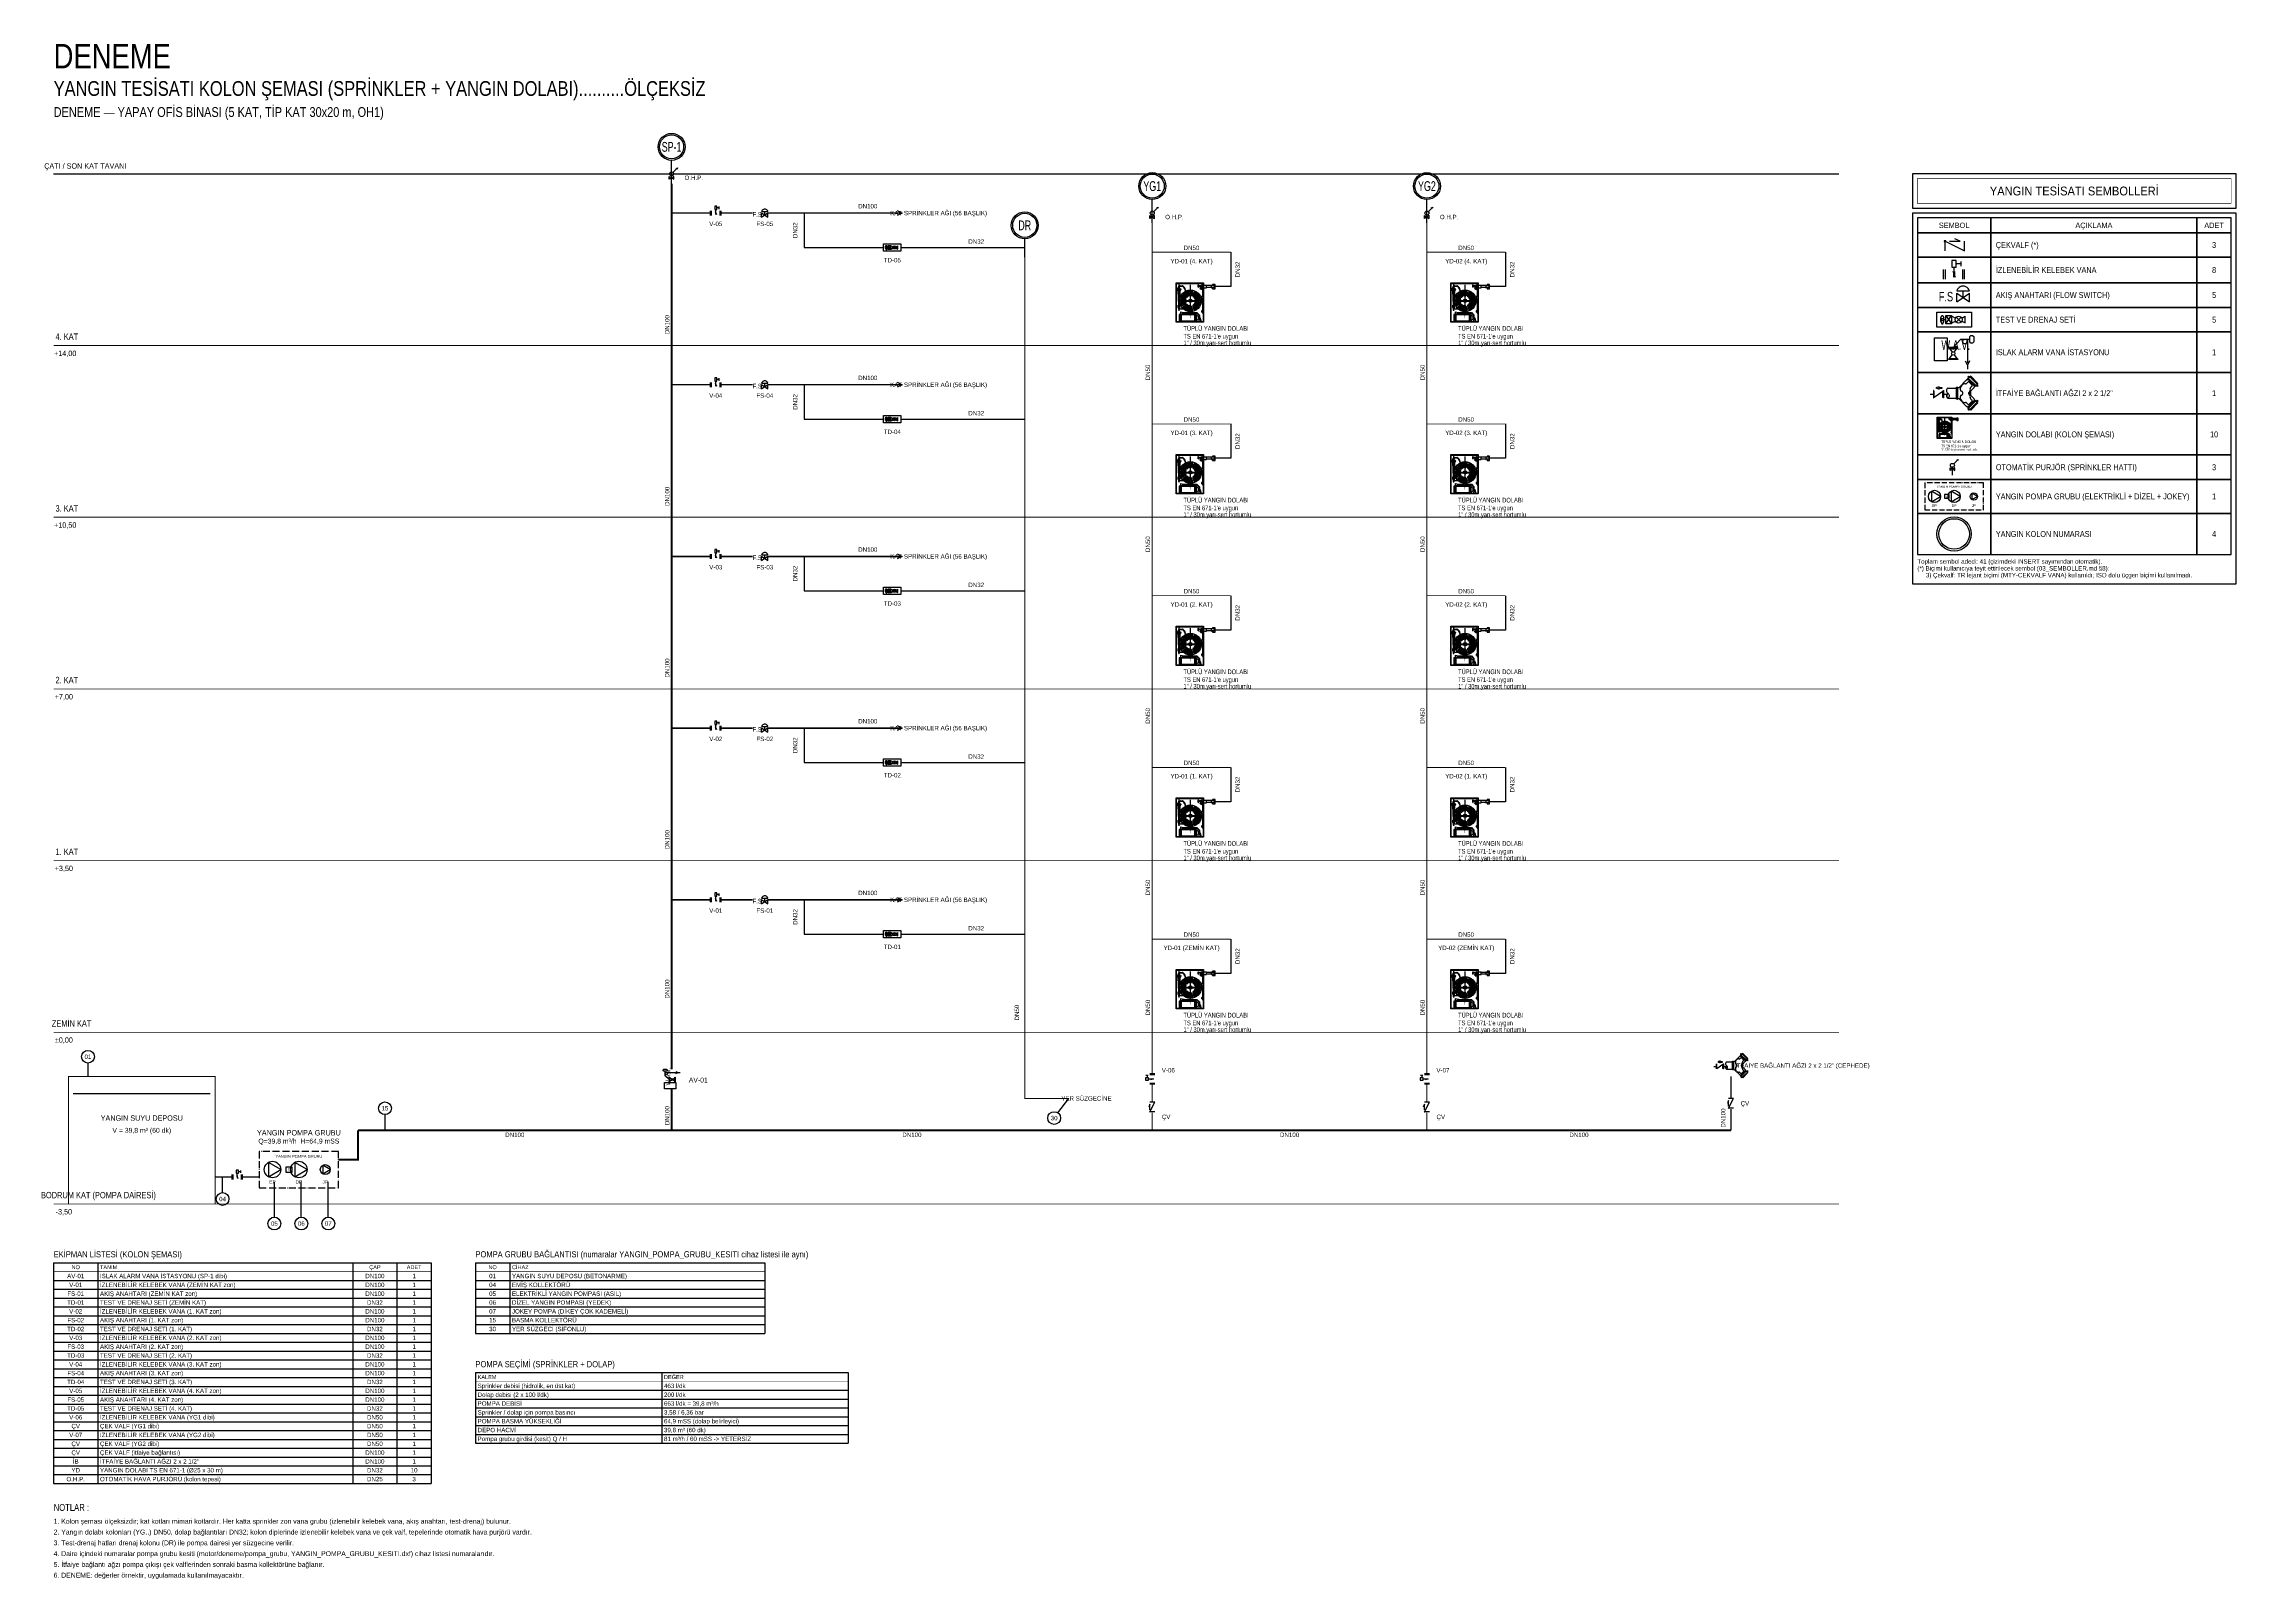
# Model space of a CAD drawing. Header units: centimetres. Extents: x -580 to 3890, y -1115 to 2015.
import ezdxf
from ezdxf.enums import TextEntityAlignment as Align

# ---------------------------------------------------------------- set-up
doc = ezdxf.new("R2010")
doc.units = ezdxf.units.CM
doc.linetypes.add('DASHDOT', pattern=[3.556, 2.54, -0.508, 0, -0.508])
doc.linetypes.add('DASHED', pattern=[1.524, 1.27, -0.254])
for name, color, linetype in [('MTY-PISSU-KOLONNO', 211, 'Continuous'), ('MTY-VANA', 1, 'Continuous'), ('ROTAS-LEJANT-BASLIK', 5, 'Continuous'), ('ROTAS-LEJANT-CERCEVE', 7, 'Continuous'), ('ROTAS-LEJANT-YAZI', 7, 'Continuous'), ('ROTAS-YANGIN-ANA-BORU', 1, 'Continuous'), ('ROTAS-YANGIN-BASLIK', 7, 'Continuous'), ('ROTAS-YANGIN-DEPO', 5, 'Continuous'), ('ROTAS-YANGIN-DOLAP-BORU', 1, 'Continuous'), ('ROTAS-YANGIN-DRENAJ', 8, 'DASHED'), ('ROTAS-YANGIN-NOT', 1, 'Continuous'), ('ROTAS-YANGIN-SEMA-BALON', 6, 'Continuous'), ('ROTAS-YANGIN-SEMA-CAP', 3, 'Continuous'), ('ROTAS-YANGIN-SEMA-KAT', 8, 'Continuous'), ('ROTAS-YANGIN-SEMA-KOT', 7, 'Continuous'), ('ROTAS-YANGIN-SEMA-NO', 1, 'Continuous'), ('ROTAS-YANGIN-SEMA-YAZI', 7, 'Continuous'), ('ROTAS-YANGIN-SEMBOL', 10, 'Continuous'), ('ROTAS-YANGIN-SPR-BORU', 140, 'Continuous'), ('ROTAS-YANGIN-TABLO', 7, 'Continuous')]:
    doc.layers.add(name, color=color, linetype=linetype)
doc.styles.add('ANOTATIVO', font='arial.ttf')
doc.styles.add('CAP', font='wturkce.SHX', dxfattribs={"width": 0.65})
doc.styles.add('ROTAS', font='arial.ttf')

# ---------------------------------------------------------------- blocks, each defined once
blk = doc.blocks.new('ROTAS-YANGIN-POMPA-SETI')
at = {"linetype": 'DASHDOT', "ltscale": 4}
blk.add_lwpolyline([(-57.6, -26.4), (57.6, -26.4), (57.6, 26.4), (-57.6, 26.4)], close=True, dxfattribs=at)
for points in [[(-26.4, 0), (-44.4, 10.392), (-44.4, -10.392)], [(-19.2, -3.6), (-9.6, -3.6), (-9.6, 3.6), (-19.2, 3.6)], [(12, 0), (-6, 10.392), (-6, -10.392)], [(45.6, 0), (34.8, 6.2352), (34.8, -6.2352)]]:
    blk.add_lwpolyline(points, close=True)
for centre, radius in [((-38.4, 0), 12), ((0, 0), 12), ((38.4, 0), 7.2)]:
    blk.add_circle(centre, radius)
at = {"style": 'ROTAS'}
for s, height, p in [('YANGIN POMPA GRUBU', 4.2, (0, 19.2)), ('D', 3.6, (-14.4, 0)), ('EP', 5, (-38.4, -18)), ('DP', 5, (0, -18)), ('JP', 5, (38.4, -18))]:
    blk.add_text(s, height=height, dxfattribs=at).set_placement(p, align=Align.MIDDLE_CENTER)
blk.add_attdef('NO', text='', height=6, dxfattribs=at).set_placement((0, 29.4), align=Align.BOTTOM_CENTER)
blk = doc.blocks.new('MTY-IZLENEBILIR KELEBEK VANA')
at = {"layer": 'MTY-VANA', "linetype": 'Continuous'}
for p, q in [((-10.7, -5.1), (-10.7, 4.9)), ((-10.7, -5.1), (-10.7, 4.9)), ((-10.7, -5.1), (-10.7, 4.9)), ((-10.7, -5.1), (-10.7, 4.9)), ((-8.7, -5.1), (-8.7, 4.9)), ((-8.7, -5.1), (-8.7, 4.9)), ((-8.7, -5.1), (-8.7, 4.9)), ((-8.7, -5.1), (-8.7, 4.9)), ((0, 0), (0, 7.4)), ((0, 0), (0, 7.4)), ((0, 0), (0, 7.4)), ((0, 0), (0, 7.4)), ((8.7, -5.1), (8.7, 4.9)), ((8.7, -5.1), (8.7, 4.9)), ((8.7, -5.1), (8.7, 4.9)), ((8.7, -5.1), (8.7, 4.9)), ((10.7, -5.1), (10.7, 4.9)), ((10.7, -5.1), (10.7, 4.9)), ((10.7, -5.1), (10.7, 4.9)), ((10.7, -5.1), (10.7, 4.9))]:
    blk.add_line(p, q, dxfattribs=at)
at = {"layer": 'MTY-VANA'}
for p, q in [((-1.2, 3.1), (1.2, -3.1)), ((-1.2, 3.1), (1.2, -3.1)), ((-1.2, 3.1), (1.2, -3.1)), ((7, 10.6), (2.2, 10.6)), ((7, 10.6), (2.2, 10.6)), ((7, 10.6), (2.2, 10.6)), ((7, 10.6), (2.2, 10.6)), ((7, 8.2), (7, 13.1)), ((7, 8.2), (7, 13.1)), ((7, 8.2), (7, 13.1)), ((7, 8.2), (7, 13.1))]:
    blk.add_line(p, q, dxfattribs=at)
blk.add_lwpolyline([(-2.2, 13.9), (-2.2, 7.4), (2.2, 7.4), (2.2, 13.9)], close=True, dxfattribs=at)
blk.add_lwpolyline([(-2.2, 13.9), (-2.2, 7.4), (2.2, 7.4), (2.2, 13.9)], close=True, dxfattribs=at)
blk.add_lwpolyline([(-2.2, 13.9), (-2.2, 7.4), (2.2, 7.4), (2.2, 13.9)], close=True, dxfattribs=at)
blk.add_lwpolyline([(-2.2, 13.9), (-2.2, 7.4), (2.2, 7.4), (2.2, 13.9)], close=True, dxfattribs=at)
at = {"layer": 'MTY-VANA', "linetype": 'Continuous'}
blk.add_trace([(-1.2, 3.1), (1.2, 3.1), (-1.2, -3.1), (1.2, -3.1)], dxfattribs=at)
blk.add_trace([(-1.2, 3.1), (1.2, 3.1), (-1.2, -3.1), (1.2, -3.1)], dxfattribs=at)
blk.add_trace([(-1.2, 3.1), (1.2, 3.1), (-1.2, -3.1), (1.2, -3.1)], dxfattribs=at)
blk.add_trace([(-1.2, 3.1), (1.2, 3.1), (-1.2, -3.1), (1.2, -3.1)], dxfattribs=at)
at = {"layer": 'MTY-VANA', "style": 'CAP', "width": 0.65}
blk.add_attdef('CAP', text='', height=5, rotation=270, dxfattribs=at).set_placement((0, 0), align=Align.CENTER)
blk = doc.blocks.new('ROTAS-ISLAK-ALARM')
for p, q in [((-4.6, 3.9), (-1.9, 0.1)), ((-4.6, 3.9), (2.7, 3.9)), ((-0.9, 4.7), (6.7, 13.3)), ((0.1, 0.1), (2.7, 3.9)), ((6.7, 13.3), (13.5, 13.3)), ((13.5, 13.3), (13.5, -10.7)), ((13.5, 13.3), (15.9, 13.3)), ((-4.6, -6.4), (-2, -2.6)), ((-4.6, -6.4), (2.7, -6.4)), ((0.1, -2.6), (2.7, -6.4)), ((11.3, -8.7), (13.5, -13.1)), ((15.7, -8.7), (13.5, -13.1)), ((13.5, -13.1), (13.5, -17.2))]:
    blk.add_line(p, q)
for points in [[(-20, 14.6), (-7.1, 14.6), (-7.1, -8.9), (-20, -8.9), (-20, 14.6)], [(3.6, 4.2), (3.6, 4.7), (-5.4, 4.7), (-5.4, 4.2), (3.6, 4.2)], [(17.1, 17.2), (18.8, 17.2), (20, 16), (20, 10.6), (18.8, 9.4), (17.1, 9.4), (15.9, 10.6), (15.9, 16), (17.1, 17.2)], [(3.6, -6.7), (3.6, -7.3), (-5.4, -7.3), (-5.4, -6.7), (3.6, -6.7)]]:
    blk.add_lwpolyline(points)
for centre, radius in [((-0.9, -1.3), 1.7), ((11.1, 10.9), 2.4)]:
    blk.add_circle(centre, radius)
at = {"style": 'ROTAS', "width": 0.7}
blk.add_text('W.A.V.', height=9.6, dxfattribs=at).set_placement((-13, 2.4))
at = {"style": 'ROTAS'}
blk.add_attdef('NO', text='', height=6, dxfattribs=at).set_placement((0, 20.2), align=Align.BOTTOM_CENTER)
blk = doc.blocks.new('ROTAS-AKIS-ANAHTARI')
for p, q in [((-6.5, 3.1), (6.5, 3.1)), ((-6.5, -8), (-6.5, 0.8)), ((-6.5, 0.8), (6.5, -8)), ((-6.5, -8), (6.5, 0.8)), ((0, -3.6), (0, 3.1)), ((6.5, -8), (6.5, 0.8))]:
    blk.add_line(p, q)
blk.add_lwpolyline([(6.5, 3.1), (5.9, 4.4), (5.1, 5.6), (4, 6.6), (2.8, 7.4), (1.4, 7.8), (0, 8), (-1.5, 7.8), (-2.9, 7.4), (-4.1, 6.6), (-5.2, 5.6), (-6, 4.4), (-6.5, 3.1)])
at = {"style": 'ROTAS', "width": 0.7}
blk.add_text('F.S', height=9.6, dxfattribs=at).set_placement((-24.8, -7.5))
at = {"style": 'ROTAS'}
blk.add_attdef('NO', text='', height=6, dxfattribs=at).set_placement((0, 11), align=Align.BOTTOM_CENTER)
blk = doc.blocks.new('ROTAS-TEST-DRENAJ')
for p, q in [((-13.7, 1.9), (-12.7, 4.1)), ((-11.4, 4.1), (-10.4, 1.9)), ((-10.9, 0), (-8.4, 0)), ((-8.4, 4.1), (-2.7, -4.1)), ((-8.4, -4.1), (-2.7, 4.1)), ((-8.4, 4.1), (-2.7, -4.1)), ((-8.4, -4.1), (-2.7, 4.1)), ((-2.7, 0), (-2.2, 0)), ((-2.2, 3.4), (1.3, 1.6)), ((-2.2, -3.4), (-2.2, 3.4)), ((2, -2.5), (7, 2.5)), ((2, 2.5), (7, -2.5)), ((7.7, 1.6), (11.2, 3.4)), ((11.2, -3.4), (11.2, 3.4)), ((-13.7, -1.9), (-12.7, -4.1)), ((-11.4, -4.1), (-10.4, -1.9)), ((-2.2, -3.4), (1.3, -1.6)), ((7.7, -1.6), (11.2, -3.4))]:
    blk.add_line(p, q)
for points in [[(-17.7, -7.5), (-17.7, 7.5), (17.7, 7.5), (17.7, -7.5), (-17.7, -7.5)], [(-13.7, -1.9), (-13.7, 1.9)], [(-10.9, -0.9), (-10.9, 0.9), (-13.3, 0.9), (-13.3, -0.9), (-10.9, -0.9)], [(-12.7, 4.1), (-11.4, 4.1)], [(-10.4, -1.9), (-10.4, 1.9)], [(-8.4, -4.1), (-8.4, 4.1), (-2.7, 4.1), (-2.7, -4.1), (-8.4, -4.1)], [(-12.7, -4.1), (-11.4, -4.1)]]:
    blk.add_lwpolyline(points)
blk.add_circle((4.5, 0), 3.55)
at = {"style": 'ROTAS'}
blk.add_attdef('NO', text='', height=6, dxfattribs=at).set_placement((0, 10.5), align=Align.BOTTOM_CENTER)
blk = doc.blocks.new('ROTAS-PURJOR-SPRINKLER')
for p, q in [((0, 0), (0, 8)), ((1.4, 11.4), (6, 16))]:
    blk.add_line(p, q)
blk.add_lwpolyline([(-2.4, 4.6), (-2.4, 7.4), (2.4, 4.6), (2.4, 7.4)], close=True)
blk.add_lwpolyline([(4.5, 15.3), (6, 16), (5.3, 14.5)])
blk.add_circle((0, 10), 2)
blk = doc.blocks.new('MTY-KOLON NO')
at = {"layer": 'MTY-PISSU-KOLONNO', "color": 1, "linetype": 'Continuous', "ltscale": 100}
blk.add_circle((0, 0), 27.5, dxfattribs=at)
at = {"layer": 'MTY-PISSU-KOLONNO', "color": 7, "linetype": 'Continuous', "ltscale": 100}
blk.add_circle((0, 0), 24.5, dxfattribs=at)
at = {"style": 'ANOTATIVO', "width": 0.65}
blk.add_attdef('K', text='', height=20, dxfattribs=at).set_placement((0, 0), align=Align.MIDDLE_CENTER)
blk = doc.blocks.new('MTY-CEKVALF VANA')
at = {"layer": 'MTY-VANA'}
h = blk.add_hatch(color=256, dxfattribs=at)
edge = h.paths.add_edge_path()
edge.add_arc((-10, 5), 1.41, 180, 540, ccw=False)
for p, q in [((-10, -5), (-10, 5)), ((-10, 5), (10, -5)), ((-5.6, 5), (5.6, 5)), ((5.6, 5), (0, 7.3)), ((10, -5), (10, 5))]:
    blk.add_line(p, q, dxfattribs=at)
at = {"layer": 'MTY-VANA', "style": 'CAP', "width": 0.65}
blk.add_attdef('CAP', text='', height=5, rotation=153.4349, dxfattribs=at).set_placement((0, 0), align=Align.CENTER)
blk = doc.blocks.new('ROTAS-YANGIN-DOLABI-KOLON')
for p, q in [((-24.3, 19), (-25, 17.9)), ((-25, 17.9), (-19.9, 17.9)), ((-25, 16.8), (-25, 17.9)), ((-25, 17.4), (-19.9, 17.4)), ((-25, 16.8), (-19.9, 16.8)), ((-25, 16.8), (-25, 16.8)), ((-24.1, 15.8), (-24.6, 16.7)), ((-24.3, 19), (-20.6, 19)), ((-24.1, 15.8), (-20.9, 15.8)), ((-23.9, 19.8), (-23.9, 19)), ((-23.9, 15.8), (-23.1, -3.5)), ((-22.7, 17.9), (-22.7, 19)), ((-22.7, 15.8), (-22.7, 16.8)), ((-22.4, -11), (-22.4, 25)), ((-22.4, 2.8), (8.7, 2.8)), ((-22.4, 2), (8.7, 2)), ((-22.1, 17.9), (-22.1, 19)), ((-22.1, 15.8), (-22.1, 16.8)), ((-22.1, 2.4), (9.6, 2.4)), ((-21.1, 15.8), (-21.7, -3.5)), ((-21.1, 19.4), (-21.1, 19)), ((-20.9, 22.7), (-18.1, 22.7)), ((-20.9, 22.1), (-18.1, 22.1)), ((-20.9, 22.1), (-20.9, 22.1)), ((-20.9, 15.8), (-20.3, 16.7)), ((-20.6, 19), (-19.9, 17.9)), ((-19.9, 16.8), (-19.9, 17.9)), ((-19.9, 16.8), (-19.9, 16.8)), ((-13.3, 6), (-17.5, 9)), ((-12.2, 7.5), (-16.4, 10.5)), ((-6.9, -14), (-6.9, 24.1)), ((-5.5, 9.7), (-3.9, 14.6)), ((-3.7, 9.1), (-2.1, 14)), ((0.5, 3.3), (5.6, 3.3)), ((0.5, 1.5), (5.6, 1.5)), ((3.5, 21.8), (3.5, 22.8)), ((3.8, 22.8), (3.5, 22.8)), ((3.8, 21.8), (3.5, 21.8)), ((3.8, 20.7), (3.8, 23.9)), ((3.8, 23.9), (4.2, 23.9)), ((3.8, 21.8), (3.8, 22.8)), ((3.8, 20.7), (4.2, 20.7)), ((4.2, 20.7), (4.2, 23.9)), ((4.5, 22.8), (4.2, 22.8)), ((4.5, 21.8), (4.2, 21.8)), ((4.5, 21.8), (4.5, 22.8)), ((5.2, 22.5), (4.5, 22.5)), ((5.2, 22), (4.5, 22)), ((5.5, 22.8), (5.2, 22.8)), ((5.2, 21.8), (5.2, 22.8)), ((5.5, 21.8), (5.2, 21.8)), ((5.5, 21.8), (5.5, 22.8)), ((6, 22.6), (5.5, 22.6)), ((6, 21.9), (5.5, 21.9)), ((6, 21.8), (6, 22.8)), ((6.6, 22.8), (6, 22.8)), ((6.6, 21.8), (6, 21.8)), ((6.4, 20.1), (6.6, 20.3)), ((6.4, 20.1), (8.7, 18.2)), ((6.4, 20.1), (6.4, 20.1)), ((6.4, 19.2), (6.5, 19.9)), ((6.4, 19.2), (7.9, 18)), ((6.5, 19), (6.6, 19.1)), ((6.6, 23), (7.9, 23)), ((6.6, 21.6), (6.6, 23)), ((6.6, 21.6), (7.7, 21.6)), ((6.6, 20.3), (9, 18.4)), ((6.7, 20.5), (6.9, 20.7)), ((6.7, 20.5), (9.1, 18.5)), ((6.7, 20.2), (6.9, 20.4)), ((7.6, 21), (6.9, 20.7)), ((6.9, 20.7), (9.3, 18.8)), ((7.1, 21.3), (7.1, 23.3)), ((7.1, 23.3), (7.7, 23.3)), ((7.1, 21.3), (7.7, 21.3)), ((7.1, 18.7), (7.5, 19.2)), ((7.3, 18.5), (7.7, 19)), ((7.4, 21.3), (7.4, 23.3)), ((7.6, 21), (9.4, 19.5)), ((7.7, 21.3), (7.7, 23.3)), ((7.7, 18.1), (7.7, 18.1)), ((7.9, 18), (8.5, 18.2)), ((8, 19.8), (8.4, 20.3)), ((8.2, 19.6), (8.6, 20.1)), ((8.7, 21.8), (8.7, 20.1)), ((8.7, 21.8), (10.3, 21.8)), ((8.7, 18.1), (9, 18.4)), ((8.7, 18.2), (8.7, 18.1)), ((8.7, 3.5), (8.7, 8.2)), ((8.7, 3.5), (8.7, 1.8)), ((8.8, 18.5), (8.9, 18.6)), ((9.1, 18.5), (9.3, 18.8)), ((9.3, 23.1), (9.8, 23.1)), ((9.3, 23.1), (9.3, 21.8)), ((9.4, 19.5), (9.3, 18.8)), ((9.3, 19.3), (9.3, 9)), ((9.3, 1), (9.3, -10.6)), ((9.8, 23.1), (9.8, 21.8)), ((9.8, 19.3), (9.8, 9)), ((9.8, 1), (9.8, -10.6)), ((10.1, 23), (9.9, 23)), ((10.1, 19.2), (10.1, 24.1)), ((10.1, 24.1), (10.3, 24.1)), ((10.3, 19.2), (10.1, 19.2)), ((10.3, 24.1), (10.3, 19.2)), ((10.3, 21.8), (10.3, 20.1)), ((10.3, 8.2), (10.3, 1.8)), ((21.1, 23), (14.8, 23)), ((21.1, 20.3), (14.8, 20.3)), ((24.7, 23), (21.7, 23)), ((24.7, 20.3), (21.7, 20.3)), ((-23.7, -5.3), (-23.7, -4.8)), ((-23.7, -5.1), (-21.1, -5.1)), ((-23.5, -4.5), (-21.3, -4.5)), ((-23.5, -5.6), (-21.3, -5.6)), ((-23.4, -4), (-23.4, -3.7)), ((-23.4, -4), (-21.4, -4)), ((-23.4, -4), (-21.4, -4)), ((-23.4, -4.5), (-23.4, -4)), ((-23.4, -4.5), (-21.4, -4.5)), ((-23.4, -6.7), (-23.4, -5.6)), ((-23.4, -6.7), (-21.4, -6.7)), ((-23.4, -6.7), (-22.8, -9.3)), ((-23.1, -3.5), (-21.7, -3.5)), ((-22.8, -9.3), (-23.1, -10)), ((-23.1, -10), (-21.7, -10)), ((-23.1, -10), (-22.9, -10.4)), ((-22.9, -10.4), (-22, -10.4)), ((-22.8, -9.3), (-22, -9.3)), ((-22, -9.3), (-21.4, -6.7)), ((-21.7, -10), (-22, -9.3)), ((-22, -10.4), (-21.7, -10)), ((-21.9, -8.7), (-16.5, -8.7)), ((-21.4, -4), (-21.4, -3.7)), ((-21.4, -4.5), (-21.4, -4)), ((-21.4, -6.7), (-21.4, -5.6)), ((-21.1, -5.3), (-21.1, -4.8)), ((-20.2, -12.7), (-20.2, -15.5)), ((-20.2, -12.7), (-15.8, -13.6)), ((-20.2, -15.5), (-15.8, -14.6)), ((-13.3, -1.1), (-17.5, -4.2)), ((-12.2, -2.7), (-16.4, -5.7)), ((-15.8, -13.6), (-15.8, -14.6)), ((-5.7, -4.3), (-3.9, -9.7)), ((-3.7, -4.3), (-2.1, -9.2)), ((4, -21.3), (4, -20.2)), ((4, -20.2), (5.3, -20.2)), ((5.3, -21.3), (4, -21.3)), ((5.2, -20), (4.4, -20)), ((5.3, -20.2), (5.3, -21.3)), ((8.7, -13), (8.7, -11.3)), ((8.7, -13), (10.3, -13)), ((9.3, -13), (9.3, -14.5)), ((9.3, -14.5), (9.8, -14.5)), ((9.8, -13), (9.8, -14.5)), ((10.3, -13), (10.3, -11.3))]:
    blk.add_line(p, q)
for points in [[(10.9, 26.7), (10.9, -26.7), (-26.5, -26.7), (-26.5, 26.7), (10.9, 26.7)], [(10.3, 26.1), (10.3, -26.1), (-25.9, -26.1), (-25.9, 26.1), (10.3, 26.1)], [(-24.6, 16.7), (-24.7, 16.7), (-24.8, 16.8), (-24.9, 16.8), (-25, 16.8)], [(-20.9, 22.7), (-21.6, 22.5), (-22.3, 22.2), (-22.9, 21.8), (-23.4, 21.2), (-23.7, 20.5), (-23.9, 19.8)], [(-21.7, 21.9), (-21.9, 21.8), (-22, 21.7), (-22.2, 21.5), (-22.3, 21.4), (-22.3, 21.1), (-22.3, 20.9), (-22.3, 20.7), (-22.2, 20.5), (-22.1, 20.3), (-22, 20.2), (-21.8, 20.1), (-21.6, 20), (-21.4, 20)], [(-20.9, 22.1), (-21.1, 22.1), (-21.3, 22.1), (-21.5, 22), (-21.7, 21.9)], [(-21.1, 19.4), (-21.1, 19.5), (-21.1, 19.7), (-21.2, 19.8), (-21.3, 19.9), (-21.4, 20)], [(-19.9, 16.8), (-20, 16.8), (-20.1, 16.8), (-20.2, 16.7), (-20.3, 16.7)], [(-18.5, 8.8), (-19.5, 6.3), (-20, 3.7), (-20, 1.1), (-19.5, -1.5), (-18.5, -3.9)], [(-17, 8.6), (-18.1, 6.3), (-18.7, 3.7), (-18.7, 1.1), (-18.1, -1.4), (-17, -3.8)], [(-17.5, 9), (-17.6, 9.1), (-17.8, 9.1), (-17.9, 9.1), (-18, 9.1), (-18.2, 9.1), (-18.3, 9), (-18.4, 8.9), (-18.5, 8.8)], [(-16.3, 21.8), (-16.7, 22.1), (-17.1, 22.4), (-17.6, 22.6), (-18.1, 22.7)], [(-16.6, 21.4), (-17, 21.7), (-17.3, 21.9), (-17.7, 22), (-18.1, 22.1)], [(-16.1, 8), (-17.1, 5.9), (-17.6, 3.6), (-17.6, 1.2), (-17.1, -1.1), (-16.1, -3.2)], [(-16.5, 11.5), (-16.6, 11.4), (-16.6, 11.3), (-16.7, 11.1), (-16.7, 11), (-16.6, 10.8), (-16.6, 10.7), (-16.5, 10.6), (-16.4, 10.5)], [(-13.8, 15.4), (-14, 17.1), (-14.5, 18.7), (-15.4, 20.2), (-16.6, 21.4)], [(-15.3, 7.4), (-16.1, 5.5), (-16.6, 3.5), (-16.6, 1.4), (-16.1, -0.7), (-15.3, -2.6)], [(-4.4, 15.4), (-7, 15.7), (-9.7, 15.3), (-12.2, 14.5), (-14.5, 13.2), (-16.5, 11.5)], [(-13.2, 15.7), (-13.5, 17.4), (-14.1, 19.1), (-15, 20.6), (-16.3, 21.8)], [(-15.5, 10.6), (-15.6, 10.5), (-15.7, 10.4), (-15.8, 10.3), (-15.9, 10.1)], [(-15.5, 10.6), (-15, 11.3), (-14.6, 12), (-14.3, 12.8), (-14, 13.5)], [(-14.4, 6.7), (-15.1, 5.1), (-15.5, 3.3), (-15.5, 1.5), (-15.1, -0.3), (-14.4, -1.9)], [(-15.1, 10.3), (-14.5, 11.1), (-14, 12), (-13.6, 12.9), (-13.4, 13.9)], [(-4.4, 13), (-6.7, 13.3), (-9.1, 13), (-11.3, 12.3), (-13.3, 11.1), (-15, 9.5)], [(-13.5, 6.1), (-14.2, 4.7), (-14.5, 3.2), (-14.5, 1.6), (-14.2, 0.1), (-13.5, -1.3)], [(-4.7, 12), (-6.8, 12.2), (-8.9, 12), (-10.9, 11.3), (-12.6, 10.3), (-14.2, 8.9)], [(-4.1, 14), (-6.7, 14.3), (-9.3, 14.1), (-11.8, 13.2), (-14.1, 11.9)], [(-13.1, 5.2), (-13.6, 3.8), (-13.7, 2.4), (-13.6, 1), (-13.1, -0.3)], [(-5.1, 10.9), (-6.9, 11.1), (-8.7, 10.9), (-10.4, 10.4), (-12, 9.5), (-13.3, 8.3)], [(-13.1, 5.2), (-13.1, 5.3), (-13.1, 5.5), (-13.1, 5.6), (-13.1, 5.7), (-13.2, 5.9), (-13.3, 6)], [(-5.4, 9.9), (-6.9, 10.1), (-8.5, 9.9), (-9.9, 9.4), (-11.3, 8.6), (-12.4, 7.6)], [(-12.2, 7.5), (-12.1, 7.4), (-12, 7.4), (-11.8, 7.4), (-11.7, 7.4), (-11.5, 7.4), (-11.4, 7.5)], [(-6.2, 9.2), (-7.6, 9.2), (-9, 8.9), (-10.3, 8.3), (-11.4, 7.5)], [(-6.2, 9.2), (-6, 9.2), (-5.9, 9.3), (-5.8, 9.3), (-5.6, 9.4), (-5.5, 9.5), (-5.5, 9.7)], [(-3.9, 14.6), (-3.9, 14.7), (-3.9, 14.8), (-3.9, 15), (-4, 15.1), (-4, 15.2), (-4.1, 15.3), (-4.3, 15.4), (-4.4, 15.4)], [(-3.7, 9.1), (-3.7, 9), (-3.7, 8.8), (-3.7, 8.7), (-3.6, 8.5), (-3.5, 8.4), (-3.4, 8.3)], [(0.7, 3.3), (0.4, 4.9), (-0.3, 6.3), (-1.2, 7.5), (-2.3, 8.5), (-3.6, 9.3)], [(-3.6, -4.5), (-2.3, -3.7), (-1.2, -2.7), (-0.3, -1.4), (0.4, 0), (0.7, 1.5)], [(-0.2, 3.9), (-0.6, 5.2), (-1.3, 6.4), (-2.3, 7.5), (-3.4, 8.3)], [(-3.4, -3.5), (-2.3, -2.7), (-1.3, -1.6), (-0.6, -0.4), (-0.2, 1)], [(1.8, 3.3), (1.4, 5.1), (0.7, 6.8), (-0.4, 8.2), (-1.7, 9.4), (-3.3, 10.4)], [(-3.3, -5.5), (-1.7, -4.6), (-0.4, -3.4), (0.7, -1.9), (1.4, -0.3), (1.8, 1.5)], [(2.9, 3.3), (2.4, 5.4), (1.6, 7.3), (0.4, 9), (-1.2, 10.3), (-3, 11.4)], [(-3, -6.6), (-1.2, -5.5), (0.4, -4.1), (1.6, -2.5), (2.4, -0.6), (2.9, 1.5)], [(3.9, 3.3), (3.5, 5.6), (2.5, 7.8), (1.2, 9.7), (-0.6, 11.3), (-2.6, 12.4)], [(-2.6, -7.6), (-0.6, -6.4), (1.2, -4.9), (2.5, -3), (3.5, -0.8), (3.9, 1.5)], [(5, 3.3), (4.5, 5.9), (3.5, 8.3), (1.9, 10.4), (0, 12.2), (-2.3, 13.4)], [(-2.3, -8.6), (0, -7.3), (1.9, -5.6), (3.5, -3.5), (4.5, -1.1), (5, 1.5)], [(-1.2, 14.4), (-1.3, 14.4), (-1.5, 14.4), (-1.6, 14.4), (-1.7, 14.4), (-1.9, 14.3), (-2, 14.2), (-2.1, 14.1), (-2.1, 14)], [(6.3, 4.1), (5.7, 6.7), (4.6, 9.1), (3, 11.2), (1.1, 13), (-1.2, 14.4)], [(-1.2, -9.6), (1.1, -8.2), (3, -6.4), (4.6, -4.3), (5.7, -1.9), (6.3, 0.7)], [(-0.2, 3.9), (-0.1, 3.7), (-0.1, 3.6), (0.1, 3.5), (0.2, 3.4), (0.3, 3.4), (0.5, 3.3)], [(0.5, 1.5), (0.3, 1.5), (0.2, 1.4), (0.1, 1.3), (-0.1, 1.2), (-0.1, 1.1), (-0.2, 1)], [(5.6, 3.3), (5.8, 3.4), (5.9, 3.4), (6, 3.5), (6.1, 3.6), (6.2, 3.7), (6.2, 3.8), (6.3, 4), (6.3, 4.1)], [(6.3, 0.7), (6.3, 0.9), (6.2, 1), (6.2, 1.1), (6.1, 1.3), (6, 1.3), (5.9, 1.4), (5.8, 1.5), (5.6, 1.5)], [(6.5, 19.9), (6.5, 19.9), (6.5, 20), (6.5, 20), (6.4, 20.1)], [(7.9, 20.7), (8, 20.8), (8, 20.9), (8.1, 21), (8.1, 21.1), (8.1, 21.2), (8, 21.3), (8, 21.4), (7.9, 21.5), (7.8, 21.6), (7.7, 21.6)], [(9.9, 23), (9.8, 23.2), (9.5, 23.3), (9.3, 23.4), (9, 23.5), (8.8, 23.5), (8.5, 23.4), (8.3, 23.3), (8, 23.2), (7.9, 23)], [(9.3, 21.1), (9.2, 21.2), (9.1, 21.3), (8.9, 21.4), (8.8, 21.5), (8.6, 21.5), (8.4, 21.4)], [(8.7, 18.2), (8.7, 18.2), (8.6, 18.2), (8.6, 18.2), (8.5, 18.2)], [(8.7, 20.1), (8.7, 19.9), (8.8, 19.8), (8.9, 19.6), (9, 19.5), (9.1, 19.4), (9.3, 19.3), (9.4, 19.3), (9.6, 19.3), (9.8, 19.3), (9.9, 19.4), (10.1, 19.5), (10.2, 19.6), (10.3, 19.8), (10.3, 19.9), (10.3, 20.1)], [(10.3, 8.2), (10.3, 8.4), (10.3, 8.5), (10.2, 8.7), (10.1, 8.8), (9.9, 8.9), (9.8, 9), (9.6, 9), (9.4, 9), (9.3, 9), (9.1, 8.9), (9, 8.8), (8.9, 8.7), (8.8, 8.5), (8.7, 8.4), (8.7, 8.2)], [(8.7, 1.8), (8.7, 1.6), (8.8, 1.5), (8.9, 1.3), (9, 1.2), (9.1, 1.1), (9.3, 1), (9.4, 1), (9.6, 1), (9.8, 1), (9.9, 1.1), (10.1, 1.2), (10.2, 1.3), (10.3, 1.5), (10.3, 1.6), (10.3, 1.8)], [(10.1, 21.4), (9.7, 21.1), (9.5, 20.7), (9.2, 20.2), (9.1, 19.8)], [(10.9, 23.2), (10.9, 20.1), (14.8, 20.1), (14.8, 23.2), (10.9, 23.2)], [(21.1, 23.2), (21.1, 20.1), (21.7, 20.1), (21.7, 23.2), (21.1, 23.2)], [(23.2, 20.3), (23.2, 18.7), (26.5, 18.7), (26.5, 24.6), (23.2, 24.6)], [(23.2, 24.6), (23.2, 23)], [(24.7, 20.3), (25, 20.4), (25.2, 20.5), (25.5, 20.7), (25.6, 20.9), (25.8, 21.1), (25.9, 21.4), (25.9, 21.7), (25.9, 21.9), (25.8, 22.2), (25.6, 22.4), (25.5, 22.6), (25.2, 22.8), (25, 22.9), (24.7, 23)], [(-23.5, -4.5), (-23.5, -4.5), (-23.6, -4.6), (-23.6, -4.6), (-23.7, -4.6), (-23.7, -4.7), (-23.7, -4.7), (-23.7, -4.8)], [(-23.7, -5.3), (-23.7, -5.4), (-23.7, -5.4), (-23.7, -5.5), (-23.6, -5.5), (-23.6, -5.6), (-23.5, -5.6), (-23.5, -5.6)], [(-23.1, -3.5), (-23.2, -3.5), (-23.3, -3.5), (-23.3, -3.5), (-23.4, -3.6), (-23.4, -3.6), (-23.4, -3.7), (-23.4, -3.7)], [(-22, -16.4), (-22.1, -16.4), (-22.1, -25), (-22, -25)], [(-21.1, -16.3), (-22, -16.3), (-22, -25.1), (-21.1, -25.1), (-21.1, -16.3)], [(-21.4, -3.7), (-21.4, -3.7), (-21.4, -3.6), (-21.5, -3.6), (-21.5, -3.5), (-21.6, -3.5), (-21.6, -3.5), (-21.7, -3.5)], [(-21.1, -4.8), (-21.1, -4.7), (-21.1, -4.7), (-21.1, -4.6), (-21.2, -4.6), (-21.2, -4.6), (-21.3, -4.5), (-21.3, -4.5)], [(-21.3, -5.6), (-21.3, -5.6), (-21.2, -5.6), (-21.2, -5.5), (-21.1, -5.5), (-21.1, -5.4), (-21.1, -5.4), (-21.1, -5.3)], [(-21.1, -24.9), (1.3, -24.9), (4, -22.2), (4, -19.3), (1.3, -16.6), (-21.1, -16.6)], [(-19.8, -16.3), (-19.8, -25.2), (-19.7, -25.3), (-19.2, -25.3), (-19.2, -25.2), (-19.2, -16.3), (-19.2, -16.2), (-19.7, -16.2), (-19.8, -16.3)], [(-18.5, -3.9), (-18.4, -4.1), (-18.3, -4.2), (-18.2, -4.2), (-18, -4.3), (-17.9, -4.3), (-17.8, -4.3), (-17.6, -4.2), (-17.5, -4.2)], [(-16.4, -5.7), (-16.5, -5.8), (-16.6, -5.9), (-16.6, -6), (-16.7, -6.1), (-16.7, -6.3), (-16.6, -6.4), (-16.6, -6.6), (-16.5, -6.7)], [(-16.5, -6.7), (-14.5, -8.4), (-12.2, -9.7), (-9.7, -10.5), (-7, -10.8), (-4.4, -10.6)], [(-15.9, -5.3), (-14, -7.1), (-11.8, -8.4), (-9.3, -9.2), (-6.7, -9.5), (-4.1, -9.2)], [(-15.5, -13.5), (-15.5, -14.7), (-15.8, -14.7), (-15.8, -13.5), (-15.5, -13.5)], [(-15.5, -13.7), (1.8, -13.7), (5.2, -17.1), (5.2, -20.2)], [(-15.5, -14.5), (1.8, -14.5), (4.4, -17.1), (4.4, -20.2)], [(-15, -4.7), (-13.3, -6.3), (-11.3, -7.5), (-9.1, -8.2), (-6.7, -8.4), (-4.4, -8.1)], [(-14.2, -4.1), (-12.6, -5.5), (-10.9, -6.5), (-8.9, -7.1), (-6.8, -7.4), (-4.7, -7.1)], [(-13.3, -1.1), (-13.2, -1), (-13.1, -0.9), (-13.1, -0.8), (-13.1, -0.6), (-13.1, -0.5), (-13.1, -0.3)], [(-13.3, -3.4), (-12, -4.6), (-10.4, -5.5), (-8.7, -6.1), (-6.9, -6.3), (-5.1, -6.1)], [(-12.4, -2.8), (-11.3, -3.8), (-9.9, -4.6), (-8.5, -5.1), (-6.9, -5.2), (-5.4, -5.1)], [(-11.4, -2.7), (-11.5, -2.6), (-11.7, -2.6), (-11.8, -2.5), (-12, -2.5), (-12.1, -2.6), (-12.2, -2.7)], [(-11.4, -2.7), (-10.1, -3.6), (-8.7, -4.2), (-7.2, -4.4), (-5.7, -4.3)], [(-4.4, -10.6), (-4.3, -10.6), (-4.1, -10.5), (-4, -10.4), (-4, -10.3), (-3.9, -10.2), (-3.9, -10), (-3.9, -9.9), (-3.9, -9.7)], [(-3.4, -3.5), (-3.5, -3.6), (-3.6, -3.7), (-3.7, -3.8), (-3.7, -4), (-3.7, -4.1), (-3.7, -4.3)], [(-2.1, -9.2), (-2.1, -9.3), (-2, -9.4), (-1.9, -9.5), (-1.7, -9.6), (-1.6, -9.6), (-1.5, -9.6), (-1.3, -9.6), (-1.2, -9.6)], [(-1.4, -16.3), (-1.4, -25.2), (-1.3, -25.3), (-0.9, -25.3), (-0.8, -25.2), (-0.8, -16.3), (-0.9, -16.2), (-1.3, -16.2), (-1.4, -16.3)], [(0.8, -16.3), (0.8, -25.2), (0.7, -25.3), (0.2, -25.3), (0.2, -25.2), (0.2, -16.3), (0.2, -16.2), (0.7, -16.2), (0.8, -16.3)], [(4, -19.6), (4.4, -19.6), (4.4, -20.2)], [(4, -21.9), (4.4, -21.9), (4.4, -21.3)], [(5.3, -21.3), (4.5, -25.4), (4.6, -25.5), (4.8, -25.5), (4.8, -25.4), (5.5, -21.5)], [(4.8, -20.5), (4.6, -20.7), (4.6, -21.1)], [(5.3, -20.2), (5.7, -20.2), (6.5, -21.2), (7.4, -24.4), (7.4, -25.4), (7.4, -25.5), (7.2, -25.5), (7.1, -25.4), (7.1, -24.4), (6.4, -22.1)], [(6.4, -22.1), (5.3, -21.3)], [(10.3, -11.3), (10.3, -11.2), (10.3, -11), (10.2, -10.9), (10.1, -10.8), (9.9, -10.7), (9.8, -10.6), (9.6, -10.6), (9.4, -10.6), (9.3, -10.6), (9.1, -10.7), (9, -10.8), (8.9, -10.9), (8.8, -11), (8.7, -11.2), (8.7, -11.3)]]:
    blk.add_lwpolyline(points)
for centre, radius in [((-6.9, 2.4), 14.7), ((-6.9, 2.4), 2.31), ((-6.9, 2.4), 1.24), ((9.2, 20.1), 0.219), ((9.2, 8.2), 0.219), ((9.2, 1.8), 0.219), ((9.5, 5), 0.466), ((9.9, 20.1), 0.219), ((9.9, 8.2), 0.219), ((9.9, 1.8), 0.219), ((4.6, -20.7), 0.361), ((9.2, -11.4), 0.219), ((9.9, -11.4), 0.219)]:
    blk.add_circle(centre, radius)
at = {"style": 'ROTAS', "width": 0.7}
for s, height, p in [('Y', 6.72, (-10, -20.8)), ('TÜPLÜ YANGIN DOLABI', 6.4, (-16.4, -38.4)), ("TS EN 671-1'e uygun", 6.4, (-16.4, -49)), ('1" / 30m.yarı-sert hortumlu', 6.4, (-16.4, -58.1))]:
    blk.add_text(s, height=height, dxfattribs=at).set_placement(p)
at = {"style": 'ROTAS'}
blk.add_attdef('NO', text='', height=6, dxfattribs=at).set_placement((0, 29.7), align=Align.BOTTOM_CENTER)
blk = doc.blocks.new('ROTAS-ITFAIYE-AGZI')
for p, q in [((-24.1, -5), (-24.1, 2.3)), ((-13.8, -5), (-13.8, 2.3)), ((-7.8, 6.2), (2.7, 6.2)), ((4.2, 7.3), (4.3, 7.1)), ((6, 7), (15, 16)), ((14.8, 11.6), (16.5, 13.3)), ((15.2, 16.1), (15.5, 16.1)), ((15.7, 16.1), (17.5, 18)), ((16.4, 19.7), (17.5, 20.7)), ((16.4, 19.7), (17.5, 18.6)), ((16.4, 16.8), (24.9, 8.2)), ((16.8, 17.2), (25.4, 8.7)), ((17.1, 19), (18.1, 20.1)), ((17.5, 20.7), (18.6, 19.6)), ((17.5, 17.9), (26, 9.5)), ((18.1, 13.3), (21.4, 10)), ((19.2, 19.6), (19.2, 19.7)), ((19.8, 6.8), (21.4, 8.4)), ((20.1, 2.9), (24.1, 6.9)), ((24.2, 7.1), (24.2, 7.4)), ((24.3, 7.6), (26.1, 9.4)), ((26.7, 9.4), (27.8, 8.3)), ((27.2, 9), (28.2, 10)), ((27.8, 11.1), (27.8, 11.1)), ((27.8, 10.4), (28.9, 9.3)), ((27.8, 8.3), (28.9, 9.3)), ((-28.9, -1.3), (-24.9, -1.3)), ((-12.9, -1.3), (-9.8, -1.3)), ((-7.8, -6.2), (2.7, -6.2)), ((4.2, -7.3), (4.3, -7.1)), ((6, -7), (15, -16)), ((14.8, -11.6), (16.5, -13.3)), ((15.2, -16.1), (15.5, -16.1)), ((15.7, -16.1), (17.5, -18)), ((16.4, -16.8), (24.9, -8.2)), ((16.4, -19.7), (17.5, -18.6)), ((16.8, -17.2), (25.4, -8.7)), ((17.1, -19), (18.1, -20.1)), ((17.5, -17.9), (26, -9.5)), ((17.5, -20.7), (18.6, -19.6)), ((18.1, -13.3), (21.4, -10)), ((19.2, -19.6), (19.2, -19.7)), ((19.8, -6.8), (21.4, -8.4)), ((20.1, -2.9), (24.1, -6.9)), ((24.2, -7.4), (24.2, -7.1)), ((24.3, -7.6), (26.1, -9.4)), ((26.7, -9.4), (27.8, -8.3)), ((27.2, -9), (28.2, -10)), ((27.8, -8.3), (28.9, -9.3)), ((27.8, -10.4), (28.9, -9.3)), ((27.8, -11.1), (27.8, -11.1))]:
    blk.add_line(p, q)
for points in [[(-24.4, 3.2), (-24.9, 3.2), (-24.9, -5.8), (-24.4, -5.8), (-24.4, 3.2)], [(-24.1, -5), (-13.8, 2.3)], [(-22.2, 6.3), (-18.2, 4.9), (-19, 6), (-14.5, 6), (-14.5, 6.6), (-19, 6.6), (-18.2, 7.8), (-22.2, 6.3)], [(-13.4, 3.2), (-12.9, 3.2), (-12.9, -5.8), (-13.4, -5.8), (-13.4, 3.2)], [(-7.8, 6.2), (-8.4, 5.6), (-8.9, 4.8), (-9.2, 4), (-9.3, 3.1), (-9.2, 2.2), (-8.9, 1.4), (-8.4, 0.6), (-7.8, 0)], [(2.7, -7.3), (2.7, 7.3), (4.2, 7.3), (4.2, -7.3), (2.7, -7.3)], [(4.3, 7.1), (4.5, 6.9), (4.7, 6.8), (4.9, 6.7), (5.1, 6.7), (5.4, 6.7), (5.6, 6.7), (5.8, 6.8), (6, 7)], [(13.9, 11.3), (12.6, 11.2), (11.4, 10.9), (10.2, 10.4), (9.2, 9.6), (8.4, 8.6), (7.8, 7.4), (7.4, 6.2), (7.4, 4.9), (7.6, 3.6), (8.1, 2.4)], [(8.1, -2.4), (8.6, -2.3), (9.1, -2.2), (9.5, -1.9), (9.9, -1.6), (10.2, -1.2), (10.4, -0.7), (10.5, -0.3), (10.5, 0.3), (10.4, 0.7), (10.2, 1.2), (9.9, 1.6), (9.5, 1.9), (9.1, 2.2), (8.6, 2.3), (8.1, 2.4)], [(13.9, 11.3), (14.2, 11.3), (14.4, 11.3), (14.6, 11.5), (14.8, 11.6)], [(15.2, 16.1), (15.2, 16.1), (15.1, 16.1), (15.1, 16), (15, 16)], [(15.5, 16.1), (15.6, 16.1), (15.6, 16.1), (15.7, 16.1), (15.7, 16.1)], [(18.1, 13.3), (17.9, 13.4), (17.7, 13.6), (17.5, 13.6), (17.2, 13.6), (16.9, 13.6), (16.7, 13.4), (16.5, 13.3)], [(17.4, 0.4), (17.3, 0.3), (17.3, 0.2), (17.2, 0.1), (17.2, 0), (17.2, -0.1), (17.3, -0.2), (17.3, -0.3), (17.4, -0.4)], [(17.4, 0.4), (18.3, 1.2), (18.9, 2.2), (19.4, 3.3), (19.6, 4.5), (19.5, 5.7)], [(17.5, 18), (17.6, 18), (17.6, 18.1), (17.7, 18.2), (17.7, 18.3), (17.6, 18.4), (17.6, 18.5), (17.5, 18.6)], [(18.6, 19.6), (18.6, 19.6), (18.7, 19.5), (18.8, 19.5), (18.9, 19.5), (19, 19.5), (19.1, 19.6), (19.2, 19.6)], [(19.1, 19.8), (27.9, 11), (28.7, 11.8), (20, 20.6), (19.1, 19.8)], [(19.8, 6.8), (19.6, 6.5), (19.5, 6.3), (19.5, 6), (19.5, 5.7)], [(20.1, 2.9), (20, 2.7), (19.9, 2.5), (19.8, 2.3), (19.8, 2.1)], [(19.8, 2.1), (19.8, 2.1), (19.8, 2.1), (19.8, 2), (19.8, 2)], [(19.8, -2), (20.1, -1.2), (20.3, -0.4), (20.3, 0.4), (20.1, 1.2), (19.8, 2)], [(21.4, 8.4), (21.6, 8.6), (21.7, 8.8), (21.7, 9.1), (21.7, 9.3), (21.7, 9.6), (21.6, 9.8), (21.4, 10)], [(24.1, 6.9), (24.2, 7), (24.2, 7), (24.2, 7), (24.2, 7.1)], [(24.3, 7.6), (24.2, 7.5), (24.2, 7.5), (24.2, 7.5), (24.2, 7.4)], [(26.7, 9.4), (26.7, 9.5), (26.6, 9.5), (26.5, 9.5), (26.4, 9.5), (26.3, 9.5), (26.2, 9.5), (26.1, 9.4)], [(27.8, 11.1), (27.7, 11), (27.7, 10.9), (27.6, 10.8), (27.6, 10.7), (27.7, 10.6), (27.7, 10.5), (27.8, 10.4)], [(-7.8, 0), (-8.4, -0.6), (-8.8, -1.4), (-9.1, -2.2), (-9.2, -3.1), (-9.1, -4), (-8.8, -4.8), (-8.4, -5.6), (-7.8, -6.2)], [(-7.6, -0.1), (-8.2, -0.7), (-8.6, -1.5), (-8.9, -2.3), (-9, -3.1), (-8.9, -3.9), (-8.6, -4.7), (-8.2, -5.5), (-7.6, -6.1)], [(-7.8, -6.2), (-7.2, -5.8), (-6.7, -5.4), (-6.3, -4.8), (-6, -4.1), (-5.8, -3.5), (-5.8, -2.7), (-6, -2.1), (-6.3, -1.4), (-6.7, -0.8), (-7.2, -0.4), (-7.8, 0)], [(6, -7), (5.8, -6.8), (5.6, -6.7), (5.4, -6.7), (5.1, -6.7), (4.9, -6.7), (4.7, -6.8), (4.5, -6.9), (4.3, -7.1)], [(8.1, -2.4), (7.6, -3.6), (7.4, -4.9), (7.4, -6.2), (7.8, -7.4), (8.4, -8.6), (9.2, -9.6), (10.2, -10.4), (11.4, -10.9), (12.6, -11.2), (13.9, -11.3)], [(14.8, -11.6), (14.6, -11.5), (14.4, -11.3), (14.2, -11.3), (13.9, -11.3)], [(15, -16), (15.1, -16), (15.1, -16.1), (15.2, -16.1), (15.2, -16.1)], [(15.7, -16.1), (15.7, -16.1), (15.6, -16.1), (15.6, -16.1), (15.5, -16.1)], [(16.5, -13.3), (16.7, -13.4), (16.9, -13.6), (17.2, -13.6), (17.5, -13.6), (17.7, -13.6), (17.9, -13.4), (18.1, -13.3)], [(19.5, -5.7), (19.6, -4.5), (19.4, -3.3), (18.9, -2.2), (18.3, -1.2), (17.4, -0.4)], [(17.5, -18.6), (17.6, -18.5), (17.6, -18.4), (17.7, -18.3), (17.7, -18.2), (17.6, -18.1), (17.6, -18), (17.5, -18)], [(19.2, -19.6), (19.1, -19.6), (19, -19.5), (18.9, -19.5), (18.8, -19.5), (18.7, -19.5), (18.6, -19.6), (18.6, -19.6)], [(19.1, -19.8), (27.9, -11), (28.7, -11.8), (20, -20.6), (19.1, -19.8)], [(19.5, -5.7), (19.5, -6), (19.5, -6.3), (19.6, -6.5), (19.8, -6.8)], [(19.5, -5.7), (19.5, -6), (19.5, -6.3), (19.6, -6.5), (19.8, -6.8)], [(19.8, -2), (19.8, -2), (19.8, -2.1), (19.8, -2.1), (19.8, -2.1)], [(19.8, -2.1), (19.8, -2.3), (19.9, -2.5), (20, -2.7), (20.1, -2.9)], [(21.4, -10), (21.6, -9.8), (21.7, -9.6), (21.7, -9.3), (21.7, -9.1), (21.7, -8.8), (21.6, -8.6), (21.4, -8.4)], [(24.2, -7.1), (24.2, -7), (24.2, -7), (24.2, -7), (24.1, -6.9)], [(24.2, -7.4), (24.2, -7.5), (24.2, -7.5), (24.2, -7.5), (24.3, -7.6)], [(26.1, -9.4), (26.2, -9.5), (26.3, -9.5), (26.4, -9.5), (26.5, -9.5), (26.6, -9.5), (26.7, -9.5), (26.7, -9.4)], [(27.8, -10.4), (27.7, -10.5), (27.7, -10.6), (27.6, -10.7), (27.6, -10.8), (27.7, -10.9), (27.7, -11), (27.8, -11.1)]]:
    blk.add_lwpolyline(points)
blk.add_circle((19.5, 0), 0.553)
at = {"style": 'ROTAS'}
blk.add_attdef('NO', text='', height=6, dxfattribs=at).set_placement((0, 23.7), align=Align.BOTTOM_CENTER)

msp = doc.modelspace()

# ---------------------------------------------------------------- linework, layer by layer
at = {"layer": 'ROTAS-LEJANT-CERCEVE'}
for points in [[(3230, 1680), (3890, 1680), (3890, 1750), (3230, 1750)], [(3230, 913.8), (3890, 913.8), (3890, 1670), (3230, 1670)], [(3240, 1630), (3390, 1630), (3390, 1660), (3240, 1660)], [(3390, 1630), (3810, 1630), (3810, 1660), (3390, 1660)], [(3810, 1630), (3880, 1630), (3880, 1660), (3810, 1660)], [(3240, 1580), (3390, 1580), (3390, 1630), (3240, 1630)], [(3390, 1580), (3810, 1580), (3810, 1630), (3390, 1630)], [(3810, 1580), (3880, 1580), (3880, 1630), (3810, 1630)], [(3240, 1528.1), (3390, 1528.1), (3390, 1580), (3240, 1580)], [(3390, 1528.1), (3810, 1528.1), (3810, 1580), (3390, 1580)], [(3810, 1528.1), (3880, 1528.1), (3880, 1580), (3810, 1580)], [(3240, 1477.7), (3390, 1477.7), (3390, 1528.1), (3240, 1528.1)], [(3390, 1477.7), (3810, 1477.7), (3810, 1528.1), (3390, 1528.1)], [(3810, 1477.7), (3880, 1477.7), (3880, 1528.1), (3810, 1528.1)], [(3240, 1427.7), (3390, 1427.7), (3390, 1477.7), (3240, 1477.7)], [(3390, 1427.7), (3810, 1427.7), (3810, 1477.7), (3390, 1477.7)], [(3810, 1427.7), (3880, 1427.7), (3880, 1477.7), (3810, 1477.7)], [(3240, 1344.8), (3390, 1344.8), (3390, 1427.7), (3240, 1427.7)], [(3390, 1344.8), (3810, 1344.8), (3810, 1427.7), (3390, 1427.7)], [(3810, 1344.8), (3880, 1344.8), (3880, 1427.7), (3810, 1427.7)], [(3240, 1260.8), (3390, 1260.8), (3390, 1344.8), (3240, 1344.8)], [(3390, 1260.8), (3810, 1260.8), (3810, 1344.8), (3390, 1344.8)], [(3810, 1260.8), (3880, 1260.8), (3880, 1344.8), (3810, 1344.8)], [(3240, 1176.8), (3390, 1176.8), (3390, 1260.8), (3240, 1260.8)], [(3390, 1176.8), (3810, 1176.8), (3810, 1260.8), (3390, 1260.8)], [(3810, 1176.8), (3880, 1176.8), (3880, 1260.8), (3810, 1260.8)], [(3240, 1126.8), (3390, 1126.8), (3390, 1176.8), (3240, 1176.8)], [(3390, 1126.8), (3810, 1126.8), (3810, 1176.8), (3390, 1176.8)], [(3810, 1126.8), (3880, 1126.8), (3880, 1176.8), (3810, 1176.8)], [(3240, 1057.8), (3390, 1057.8), (3390, 1126.8), (3240, 1126.8)], [(3390, 1057.8), (3810, 1057.8), (3810, 1126.8), (3390, 1126.8)], [(3810, 1057.8), (3880, 1057.8), (3880, 1126.8), (3810, 1126.8)], [(3240, 973.8), (3390, 973.8), (3390, 1057.8), (3240, 1057.8)], [(3390, 973.8), (3810, 973.8), (3810, 1057.8), (3390, 1057.8)], [(3810, 973.8), (3880, 973.8), (3880, 1057.8), (3810, 1057.8)]]:
    msp.add_lwpolyline(points, close=True, dxfattribs=at)
at = {"layer": 'ROTAS-LEJANT-CERCEVE', "const_width": 1}
msp.add_lwpolyline([(3240, 1690), (3880, 1690), (3880, 1740), (3240, 1740)], close=True, dxfattribs=at)
at = {"layer": 'ROTAS-YANGIN-ANA-BORU'}
for points, const_width in [([(2860, -135), (2860, -90)], 3), ([(2860, -200), (2860, -156.4)], 3), ([(20.6, -260), (60.6, -260), (60.6, -200)], 4), ([(60.6, -200), (700, -200)], 4), ([(700, -200), (1680, -200)], 4), ([(1680, -200), (2240, -200)], 4), ([(2240, -200), (2860, -200)], 4), ([(-230.6, -295), (-196.3, -295)], 3), ([(-175, -295), (-140.6, -295)], 3)]:
    msp.add_lwpolyline(points, dxfattribs=dict(at, const_width=const_width))
at = {"layer": 'ROTAS-YANGIN-DEPO'}
msp.add_lwpolyline([(-520, -125), (-240.6, -125)], dxfattribs=at)
at = {"layer": 'ROTAS-YANGIN-DOLAP-BORU', "const_width": 2}
for points in [[(1680, 1590), (1680, 1650)], [(2240, 1590), (2240, 1650)], [(1680, 1240), (1680, 1590)], [(1680, 1590), (1840, 1590)], [(2240, 1240), (2240, 1590)], [(2240, 1590), (2400, 1590)], [(1680, 890), (1680, 1240)], [(1680, 1240), (1840, 1240)], [(2240, 890), (2240, 1240)], [(2240, 1240), (2400, 1240)], [(1680, 540), (1680, 890)], [(1680, 890), (1840, 890)], [(2240, 540), (2240, 890)], [(2240, 890), (2400, 890)], [(1680, 190), (1680, 540)], [(1680, 540), (1840, 540)], [(2240, 190), (2240, 540)], [(2240, 540), (2400, 540)], [(1680, -10), (1680, 190)], [(1680, 190), (1840, 190)], [(2240, -10), (2240, 190)], [(2240, 190), (2400, 190)], [(1680, -84.8), (1680, -10)], [(2240, -84.8), (2240, -10)], [(1680, -142.5), (1680, -106.2)], [(2240, -142.5), (2240, -106.2)], [(1680, -200), (1680, -163.9)], [(2240, -200), (2240, -163.9)]]:
    msp.add_lwpolyline(points, dxfattribs=at)
at = {"layer": 'ROTAS-YANGIN-DOLAP-BORU'}
for points in [[(1840, 1590), (1840, 1520), (1808, 1520)], [(2400, 1590), (2400, 1520), (2368, 1520)], [(1840, 1240), (1840, 1170), (1808, 1170)], [(2400, 1240), (2400, 1170), (2368, 1170)], [(1840, 890), (1840, 820), (1808, 820)], [(2400, 890), (2400, 820), (2368, 820)], [(1840, 540), (1840, 470), (1808, 470)], [(2400, 540), (2400, 470), (2368, 470)], [(1840, 190), (1840, 120), (1808, 120)], [(2400, 190), (2400, 120), (2368, 120)]]:
    msp.add_lwpolyline(points, dxfattribs=at)
at = {"layer": 'ROTAS-YANGIN-DRENAJ'}
for points in [[(970, 1600), (1132.3, 1600)], [(1167.7, 1600), (1420, 1600)], [(970, 1250), (1132.3, 1250)], [(1167.7, 1250), (1420, 1250)], [(970, 900), (1132.3, 900)], [(1167.7, 900), (1420, 900)], [(970, 550), (1132.3, 550)], [(1167.7, 550), (1420, 550)], [(970, 200), (1132.3, 200)], [(1167.7, 200), (1420, 200)]]:
    msp.add_lwpolyline(points, dxfattribs=at)
at = {"layer": 'ROTAS-YANGIN-DRENAJ', "const_width": 2}
msp.add_lwpolyline([(1420, 1600), (1420, -135), (1510, -135)], dxfattribs=at)
at = {"layer": 'ROTAS-YANGIN-SEMA-BALON'}
for points in [[(700, 1740), (700, 1777)], [(1680, 1660), (1680, 1697)], [(2240, 1660), (2240, 1697)], [(1420, 1580), (1420, 1617)], [(-490, -63), (-490, -90)], [(115.6, -168), (115.6, -200)], [(-215.6, -327), (-215.6, -295)], [(-110, -377), (-110, -305)], [(-55, -377), (-55, -305)], [(0, -377), (0, -305)]]:
    msp.add_lwpolyline(points, dxfattribs=at)
for centre in [(115.6, -155), (-215.6, -340), (-110, -390), (-55, -390), (0, -390)]:
    msp.add_circle(centre, 13, dxfattribs=at)
at = {"layer": 'ROTAS-YANGIN-SEMA-KAT'}
msp.add_lwpolyline([(-560, 1750), (3080, 1750)], dxfattribs=at)
at = {"layer": 'ROTAS-YANGIN-SEMA-KAT', "const_width": 1.5}
for points in [[(-560, 1400), (3080, 1400)], [(-560, 1050), (3080, 1050)], [(-560, 700), (3080, 700)], [(-560, 350), (3080, 350)], [(-560, 0), (3080, 0)], [(-560, -350), (3080, -350)]]:
    msp.add_lwpolyline(points, dxfattribs=at)
at = {"layer": 'ROTAS-YANGIN-SPR-BORU'}
for points, const_width in [([(700, 1670), (700, 1730)], 4), ([(700, 1320), (700, 1670)], 4), ([(700, 1670), (779.3, 1670)], 3), ([(800.7, 1670), (865.2, 1670)], 3), ([(896.5, 1670), (1170, 1670)], 3), ([(700, 970), (700, 1320)], 4), ([(700, 1320), (779.3, 1320)], 3), ([(800.7, 1320), (865.2, 1320)], 3), ([(896.5, 1320), (1170, 1320)], 3), ([(700, 620), (700, 970)], 4), ([(700, 970), (779.3, 970)], 3), ([(800.7, 970), (865.2, 970)], 3), ([(896.5, 970), (1170, 970)], 3), ([(700, 270), (700, 620)], 4), ([(700, 620), (779.3, 620)], 3), ([(800.7, 620), (865.2, 620)], 3), ([(896.5, 620), (1170, 620)], 3), ([(700, -10), (700, 270)], 4), ([(700, 270), (779.3, 270)], 3), ([(800.7, 270), (865.2, 270)], 3), ([(896.5, 270), (1170, 270)], 3), ([(700, -75.5), (700, -10)], 4), ([(700, -200), (700, -115.5)], 4)]:
    msp.add_lwpolyline(points, dxfattribs=dict(at, const_width=const_width))
for points in [[(970, 1670), (970, 1600)], [(970, 1320), (970, 1250)], [(970, 970), (970, 900)], [(970, 620), (970, 550)], [(970, 270), (970, 200)]]:
    msp.add_lwpolyline(points, dxfattribs=at)
at = {"layer": 'ROTAS-YANGIN-TABLO'}
for p, q in [((-560, -470), (-560, -920)), ((-470, -470), (-470, -920)), ((50, -470), (50, -920)), ((140, -470), (140, -920)), ((210, -470), (210, -920)), ((300, -470), (300, -614)), ((370, -470), (370, -614)), ((890, -470), (890, -614)), ((300, -694), (300, -838)), ((680, -694), (680, -838)), ((1060, -694), (1060, -838))]:
    msp.add_line(p, q, dxfattribs=at)
at = {"layer": 'ROTAS-YANGIN-TABLO', "const_width": 1}
for points in [[(-560, -488), (210, -488)], [(300, -488), (890, -488)], [(300, -712), (1060, -712)]]:
    msp.add_lwpolyline(points, dxfattribs=at)
at = {"layer": 'ROTAS-YANGIN-TABLO'}
for points in [[(-560, -470), (210, -470)], [(300, -470), (890, -470)], [(-560, -506), (210, -506)], [(-560, -524), (210, -524)], [(300, -506), (890, -506)], [(300, -524), (890, -524)], [(-560, -542), (210, -542)], [(-560, -560), (210, -560)], [(-560, -578), (210, -578)], [(300, -542), (890, -542)], [(300, -560), (890, -560)], [(300, -578), (890, -578)], [(-560, -596), (210, -596)], [(-560, -614), (210, -614)], [(300, -596), (890, -596)], [(300, -614), (890, -614)], [(-560, -632), (210, -632)], [(-560, -650), (210, -650)], [(-560, -668), (210, -668)], [(-560, -686), (210, -686)], [(-560, -704), (210, -704)], [(300, -694), (1060, -694)], [(-560, -722), (210, -722)], [(-560, -740), (210, -740)], [(-560, -758), (210, -758)], [(300, -730), (1060, -730)], [(300, -748), (1060, -748)], [(-560, -776), (210, -776)], [(-560, -794), (210, -794)], [(300, -766), (1060, -766)], [(300, -784), (1060, -784)], [(300, -802), (1060, -802)], [(-560, -812), (210, -812)], [(-560, -830), (210, -830)], [(-560, -848), (210, -848)], [(300, -820), (1060, -820)], [(300, -838), (1060, -838)], [(-560, -866), (210, -866)], [(-560, -884), (210, -884)], [(-560, -902), (210, -902)], [(-560, -920), (210, -920)]]:
    msp.add_lwpolyline(points, dxfattribs=at)

# ---------------------------------------------------------------- block references
at = {"layer": 'ROTAS-YANGIN-SEMBOL'}
ref = msp.add_blockref('MTY-KOLON NO', (700, 1805), dxfattribs=at)
ref.add_attrib('K', 'SP-1', dxfattribs={"layer": '0', "height": 20, "style": 'ROTAS', "width": 0.65}).set_placement((700, 1805), align=Align.MIDDLE_CENTER)
for name, p, xscale, yscale in [('ROTAS-PURJOR-SPRINKLER', (700, 1730), 2, 2), ('ROTAS-PURJOR-SPRINKLER', (1680, 1650), 2, 2), ('ROTAS-PURJOR-SPRINKLER', (2240, 1650), 2, 2), ('MTY-CEKVALF VANA', (3316.4, 1602.7), 2, 2), ('MTY-IZLENEBILIR KELEBEK VANA', (3315, 1545.2), 2, 2), ('ROTAS-AKIS-ANAHTARI', (3333.3, 1505.1), 2, 2), ('ROTAS-TEST-DRENAJ', (3315, 1452.7), 2, 2), ('ROTAS-ISLAK-ALARM', (3315, 1386.3), 2, 2), ('ROTAS-ITFAIYE-AGZI', (3315, 1302.8), 1.6870772007605812, 1.6870772007605812), ('ROTAS-YANGIN-DOLABI-KOLON', (3301.7, 1232.3), 0.8084203203891871, 0.8084203203891871), ('ROTAS-PURJOR-SPRINKLER', (3311.4, 1135.8), 2, 2), ('ROTAS-YANGIN-POMPA-SETI', (3315, 1092.3), 1.0416666666666665, 1.0416666666666665), ('MTY-KOLON NO', (3315, 1015.8), 1.2727272727272718, 1.2727272727272718), ('ROTAS-ITFAIYE-AGZI', (2860, -68), 1.2, 1.2), ('ROTAS-YANGIN-POMPA-SETI', (-60, -280), 1.4, 1.4)]:
    msp.add_blockref(name, p, dxfattribs=dict(at, xscale=xscale, yscale=yscale))
ref = msp.add_blockref('MTY-KOLON NO', (1680, 1725), dxfattribs=at)
ref.add_attrib('K', 'YG1', dxfattribs={"layer": '0', "height": 20, "style": 'ROTAS', "width": 0.65}).set_placement((1680, 1725), align=Align.MIDDLE_CENTER)
ref = msp.add_blockref('MTY-KOLON NO', (2240, 1725), dxfattribs=at)
ref.add_attrib('K', 'YG2', dxfattribs={"layer": '0', "height": 20, "style": 'ROTAS', "width": 0.65}).set_placement((2240, 1725), align=Align.MIDDLE_CENTER)
for name, p in [('MTY-IZLENEBILIR KELEBEK VANA', (790, 1670)), ('ROTAS-AKIS-ANAHTARI', (890, 1670)), ('ROTAS-TEST-DRENAJ', (1150, 1600)), ('MTY-IZLENEBILIR KELEBEK VANA', (790, 1320)), ('ROTAS-AKIS-ANAHTARI', (890, 1320)), ('ROTAS-TEST-DRENAJ', (1150, 1250)), ('MTY-IZLENEBILIR KELEBEK VANA', (790, 970)), ('ROTAS-AKIS-ANAHTARI', (890, 970)), ('ROTAS-TEST-DRENAJ', (1150, 900)), ('MTY-IZLENEBILIR KELEBEK VANA', (790, 620)), ('ROTAS-AKIS-ANAHTARI', (890, 620)), ('ROTAS-TEST-DRENAJ', (1150, 550)), ('MTY-IZLENEBILIR KELEBEK VANA', (790, 270)), ('ROTAS-AKIS-ANAHTARI', (890, 270)), ('ROTAS-TEST-DRENAJ', (1150, 200)), ('MTY-IZLENEBILIR KELEBEK VANA', (-185.6, -295))]:
    msp.add_blockref(name, p, dxfattribs=at)
ref = msp.add_blockref('MTY-KOLON NO', (1420, 1645), dxfattribs=at)
ref.add_attrib('K', 'DR', dxfattribs={"layer": '0', "height": 20, "style": 'ROTAS', "width": 0.65}).set_placement((1420, 1645), align=Align.MIDDLE_CENTER)
at = {"layer": 'ROTAS-YANGIN-SEMBOL', "rotation": 90}
for name, p in [('ROTAS-ISLAK-ALARM', (700, -95.5)), ('MTY-IZLENEBILIR KELEBEK VANA', (1680, -95.5)), ('MTY-IZLENEBILIR KELEBEK VANA', (2240, -95.5)), ('MTY-CEKVALF VANA', (1680, -152.5)), ('MTY-CEKVALF VANA', (2240, -152.5)), ('MTY-CEKVALF VANA', (2860, -145))]:
    msp.add_blockref(name, p, dxfattribs=at)

# ---------------------------------------------------------------- texts
at = {"layer": 'ROTAS-LEJANT-BASLIK', "style": 'ROTAS', "width": 0.9}
msp.add_text('YANGIN TESİSATI SEMBOLLERİ', height=18, dxfattribs=at).set_placement((3560, 1715), align=Align.MIDDLE_CENTER)
at = {"layer": 'ROTAS-LEJANT-YAZI', "style": 'ROTAS', "width": 0.85}
for s, height, p in [('SEMBOL', 11, (3315, 1645)), ('AÇIKLAMA', 11, (3600, 1645)), ('ADET', 11, (3845, 1645)), ('3', 12, (3845, 1605)), ('8', 12, (3845, 1554)), ('5', 12, (3845, 1502.9)), ('5', 12, (3845, 1452.7)), ('1', 12, (3845, 1386.3)), ('1', 12, (3845, 1302.8)), ('10', 12, (3845, 1218.8)), ('3', 12, (3845, 1151.8)), ('1', 12, (3845, 1092.3)), ('4', 12, (3845, 1015.8))]:
    msp.add_text(s, height=height, dxfattribs=at).set_placement(p, align=Align.MIDDLE_CENTER)
at = {"layer": 'ROTAS-LEJANT-YAZI', "style": 'ROTAS'}
for s, height, width, p in [('ÇEKVALF (*)', 12, 0.85, (3400, 1605)), ('İZLENEBİLİR KELEBEK VANA', 12, 0.85, (3400, 1554)), ('AKIŞ ANAHTARI (FLOW SWITCH)', 12, 0.85, (3400, 1502.9)), ('TEST VE DRENAJ SETİ', 12, 0.85, (3400, 1452.7)), ('ISLAK ALARM VANA İSTASYONU', 12, 0.85, (3400, 1386.3)), ('İTFAİYE BAĞLANTI AĞZI 2 x 2 1/2"', 12, 0.85, (3400, 1302.8)), ('YANGIN DOLABI (KOLON ŞEMASI)', 12, 0.85, (3400, 1218.8)), ('OTOMATİK PURJÖR (SPRİNKLER HATTI)', 12, 0.85, (3400, 1151.8)), ('YANGIN POMPA GRUBU (ELEKTRİKLİ + DİZEL + JOKEY)', 12, 0.85, (3400, 1092.3)), ('YANGIN KOLON NUMARASI', 12, 0.85, (3400, 1015.8)), ('Toplam sembol adedi: 41 (çizimdeki INSERT sayımından otomatik).', 9, 0.8, (3240, 959.8)), ('(*) Biçimi kullanıcıya teyit ettirilecek sembol (03_SEMBOLLER.md §8):', 9, 0.8, (3240, 945.8)), ('     3) Çekvalf: TR lejant biçimi (MTY-CEKVALF VANA) kullanıldı; ISO dolu üçgen biçimi kullanılmadı.', 9, 0.8, (3240, 931.8))]:
    msp.add_text(s, height=height, dxfattribs=dict(at, width=width)).set_placement(p, align=Align.MIDDLE_LEFT)
at = {"layer": 'ROTAS-YANGIN-BASLIK', "style": 'ROTAS', "width": 0.8}
for s, height, p in [('DENEME', 50, (-560, 1950)), ('YANGIN TESİSATI KOLON ŞEMASI (SPRİNKLER + YANGIN DOLABI)..........ÖLÇEKSİZ', 30, (-560, 1900)), ('DENEME — YAPAY OFİS BİNASI (5 KAT, TİP KAT 30x20 m, OH1)', 20, (-560, 1860))]:
    msp.add_text(s, height=height, dxfattribs=at).set_placement(p, align=Align.BOTTOM_LEFT)
at = {"layer": 'ROTAS-YANGIN-NOT', "style": 'ROTAS', "width": 0.8}
for s, height, p in [('NOTLAR :', 14, (-560, -980)), ('2. Yangın dolabı kolonları (YG..) DN50, dolap bağlantıları DN32; kolon diplerinde izlenebilir kelebek vana ve çek valf, tepelerinde otomatik hava purjörü vardır.', 10, (-560, -1027)), ('1. Kolon şeması ölçeksizdir; kat kotları mimari kotlardır. Her katta sprinkler zon vana grubu (izlenebilir kelebek vana, akış anahtarı, test-drenaj) bulunur.', 10, (-560, -1005)), ('4. Daire içindeki numaralar pompa grubu kesiti (motor/deneme/pompa_grubu, YANGIN_POMPA_GRUBU_KESITI.dxf) cihaz listesi numaralarıdır.', 10, (-560, -1071)), ('3. Test-drenaj hatları drenaj kolonu (DR) ile pompa dairesi yer süzgecine verilir.', 10, (-560, -1049)), ('5. İtfaiye bağlantı ağzı pompa çıkışı çek valflerinden sonraki basma kollektörüne bağlanır.', 10, (-560, -1093)), ('6. DENEME: değerler örnektir, uygulamada kullanılmayacaktır.', 10, (-560, -1115))]:
    msp.add_text(s, height=height, dxfattribs=at).set_placement(p, align=Align.BOTTOM_LEFT)
at = {"layer": 'ROTAS-YANGIN-SEMA-BALON', "style": 'ROTAS', "width": 0.8}
for s, p in [('01', (-490, -50)), ('15', (115.6, -155)), ('30', (1480, -175)), ('04', (-215.6, -340)), ('05', (-110, -390)), ('06', (-55, -390)), ('07', (0, -390))]:
    msp.add_text(s, height=9, dxfattribs=at).set_placement(p, align=Align.MIDDLE_CENTER)
at = {"layer": 'ROTAS-YANGIN-TABLO', "style": 'ROTAS', "width": 0.8}
for s, p in [('EKİPMAN LİSTESİ (KOLON ŞEMASI)', (-560, -462.8)), ('POMPA GRUBU BAĞLANTISI (numaralar YANGIN_POMPA_GRUBU_KESITI cihaz listesi ile aynı)', (300, -462.8)), ('POMPA SEÇİMİ (SPRİNKLER + DOLAP)', (300, -686.8))]:
    msp.add_text(s, height=12.6, dxfattribs=at).set_placement(p, align=Align.BOTTOM_LEFT)
for s, height, p in [('NO', 8.1, (-515, -479)), ('ÇAP', 8.1, (95, -479)), ('ADET', 8.1, (175, -479)), ('NO', 8.1, (335, -479)), ('AV-01', 9, (-515, -497)), ('FS-01', 9, (-515, -533)), ('V-01', 9, (-515, -515)), ('DN100', 9, (95, -497)), ('DN100', 9, (95, -515)), ('DN100', 9, (95, -533)), ('1', 9, (175, -497)), ('1', 9, (175, -515)), ('1', 9, (175, -533)), ('01', 9, (335, -497)), ('04', 9, (335, -515)), ('05', 9, (335, -533)), ('TD-01', 9, (-515, -551)), ('V-02', 9, (-515, -569)), ('DN100', 9, (95, -569)), ('DN32', 9, (95, -551)), ('1', 9, (175, -551)), ('1', 9, (175, -569)), ('06', 9, (335, -551)), ('07', 9, (335, -569)), ('TD-02', 9, (-515, -605)), ('FS-02', 9, (-515, -587)), ('V-03', 9, (-515, -623)), ('DN100', 9, (95, -587)), ('DN100', 9, (95, -623)), ('DN32', 9, (95, -605)), ('1', 9, (175, -587)), ('1', 9, (175, -605)), ('1', 9, (175, -623)), ('30', 9, (335, -605)), ('15', 9, (335, -587)), ('TD-03', 9, (-515, -659)), ('FS-03', 9, (-515, -641)), ('DN100', 9, (95, -641)), ('DN32', 9, (95, -659)), ('1', 9, (175, -641)), ('1', 9, (175, -659)), ('TD-04', 9, (-515, -713)), ('FS-04', 9, (-515, -695)), ('V-04', 9, (-515, -677)), ('DN100', 9, (95, -677)), ('DN100', 9, (95, -695)), ('DN32', 9, (95, -713)), ('1', 9, (175, -677)), ('1', 9, (175, -695)), ('1', 9, (175, -713)), ('FS-05', 9, (-515, -749)), ('V-05', 9, (-515, -731)), ('DN100', 9, (95, -731)), ('DN100', 9, (95, -749)), ('1', 9, (175, -731)), ('1', 9, (175, -749)), ('TD-05', 9, (-515, -767)), ('V-06', 9, (-515, -785)), ('ÇV', 9, (-515, -803)), ('DN32', 9, (95, -767)), ('DN50', 9, (95, -785)), ('DN50', 9, (95, -803)), ('1', 9, (175, -767)), ('1', 9, (175, -785)), ('1', 9, (175, -803)), ('V-07', 9, (-515, -821)), ('ÇV', 9, (-515, -839)), ('DN50', 9, (95, -821)), ('DN50', 9, (95, -839)), ('1', 9, (175, -821)), ('1', 9, (175, -839)), ('YD', 9, (-515, -893)), ('ÇV', 9, (-515, -857)), ('İB', 9, (-515, -875)), ('DN100', 9, (95, -857)), ('DN100', 9, (95, -875)), ('DN32', 9, (95, -893)), ('10', 9, (175, -893)), ('1', 9, (175, -857)), ('1', 9, (175, -875)), ('O.H.P.', 9, (-515, -911)), ('DN25', 9, (95, -911)), ('3', 9, (175, -911))]:
    msp.add_text(s, height=height, dxfattribs=at).set_placement(p, align=Align.MIDDLE_CENTER)
for s, height, p in [('TANIM', 8.1, (-465.5, -479)), ('ISLAK ALARM VANA İSTASYONU (SP-1 dibi)', 9, (-465.5, -497)), ('CİHAZ', 8.1, (374.5, -479)), ('AKIŞ ANAHTARI (ZEMİN KAT zon)', 9, (-465.5, -533)), ('İZLENEBİLİR KELEBEK VANA (ZEMİN KAT zon)', 9, (-465.5, -515)), ('YANGIN SUYU DEPOSU (BETONARME)', 9, (374.5, -497)), ('EMİŞ KOLLEKTÖRÜ', 9, (374.5, -515)), ('ELEKTRİKLİ YANGIN POMPASI (ASIL)', 9, (374.5, -533)), ('TEST VE DRENAJ SETİ (ZEMİN KAT)', 9, (-465.5, -551)), ('İZLENEBİLİR KELEBEK VANA (1. KAT zon)', 9, (-465.5, -569)), ('JOKEY POMPA (DİKEY ÇOK KADEMELİ)', 9, (374.5, -569)), ('DİZEL YANGIN POMPASI (YEDEK)', 9, (374.5, -551)), ('BASMA KOLLEKTÖRÜ', 9, (374.5, -587)), ('AKIŞ ANAHTARI (1. KAT zon)', 9, (-465.5, -587)), ('TEST VE DRENAJ SETİ (1. KAT)', 9, (-465.5, -605)), ('İZLENEBİLİR KELEBEK VANA (2. KAT zon)', 9, (-465.5, -623)), ('YER SÜZGECİ (SİFONLU)', 9, (374.5, -605)), ('AKIŞ ANAHTARI (2. KAT zon)', 9, (-465.5, -641)), ('TEST VE DRENAJ SETİ (2. KAT)', 9, (-465.5, -659)), ('İZLENEBİLİR KELEBEK VANA (3. KAT zon)', 9, (-465.5, -677)), ('AKIŞ ANAHTARI (3. KAT zon)', 9, (-465.5, -695)), ('TEST VE DRENAJ SETİ (3. KAT)', 9, (-465.5, -713)), ('KALEM', 8.1, (304.5, -703)), ('DEĞER', 8.1, (684.5, -703)), ('AKIŞ ANAHTARI (4. KAT zon)', 9, (-465.5, -749)), ('İZLENEBİLİR KELEBEK VANA (4. KAT zon)', 9, (-465.5, -731)), ('Sprinkler debisi (hidrolik, en üst kat)', 9, (304.5, -721)), ('Dolap debisi (2 x 100 l/dk)', 9, (304.5, -739)), ('POMPA DEBİSİ', 9, (304.5, -757)), ('463 l/dk', 9, (684.5, -721)), ('200 l/dk', 9, (684.5, -739)), ('663 l/dk = 39,8 m³/h', 9, (684.5, -757)), ('TEST VE DRENAJ SETİ (4. KAT)', 9, (-465.5, -767)), ('ÇEK VALF (YG1 dibi)', 9, (-465.5, -803)), ('İZLENEBİLİR KELEBEK VANA (YG1 dibi)', 9, (-465.5, -785)), ('Sprinkler / dolap için pompa basıncı', 9, (304.5, -775)), ('POMPA BASMA YÜKSEKLİĞİ', 9, (304.5, -793)), ('DEPO HACMİ', 9, (304.5, -811)), ('3,58 / 6,36 bar', 9, (684.5, -775)), ('64,9 mSS (dolap belirleyici)', 9, (684.5, -793)), ('ÇEK VALF (YG2 dibi)', 9, (-465.5, -839)), ('İZLENEBİLİR KELEBEK VANA (YG2 dibi)', 9, (-465.5, -821)), ('Pompa grubu girdisi (kesit) Q / H', 9, (304.5, -829)), ('39,8 m³ (60 dk)', 9, (684.5, -811)), ('81 m³/h / 60 mSS -> YETERSİZ', 9, (684.5, -829)), ('YANGIN DOLABI TS EN 671-1 (Ø25 x 30 m)', 9, (-465.5, -893)), ('ÇEK VALF (itfaiye bağlantısı)', 9, (-465.5, -857)), ('İTFAİYE BAĞLANTI AĞZI 2 x 2 1/2"', 9, (-465.5, -875)), ('OTOMATİK HAVA PURJÖRÜ (kolon tepesi)', 9, (-465.5, -911))]:
    msp.add_text(s, height=height, dxfattribs=at).set_placement(p, align=Align.MIDDLE_LEFT)

# ---------------------------------------------------------------- wipeouts: each hides what was drawn before it
for points in [[(740, -104.2), (768.8, -104.2), (768.8, -90.7), (740, -90.7)], [(-111.3, -212.4), (-8.7, -212.4), (-8.7, -197.6), (-111.3, -197.6)]]:
    msp.add_wipeout(points)

# ---------------------------------------------------------------- next in the draw order: texts
at = {"layer": 'ROTAS-YANGIN-SEMA-NO', "style": 'ROTAS', "width": 0.8}
msp.add_text('AV-01', height=10, dxfattribs=at).set_placement((754.4, -97.5), align=Align.MIDDLE_CENTER)
at = {"layer": 'ROTAS-YANGIN-SEMA-YAZI', "style": 'ROTAS', "width": 0.8}
msp.add_text('YANGIN POMPA GRUBU', height=11, dxfattribs=at).set_placement((-60, -205), align=Align.MIDDLE_CENTER)

# ---------------------------------------------------------------- next in the draw order: wipeouts: each hides what was drawn before it
for points in [[(-555, 1758.6), (-436, 1758.6), (-436, 1773.4), (-555, 1773.4)], [(730, 1735.9), (760.4, 1735.9), (760.4, 1748.1), (730, 1748.1)], [(779.3, 1641.9), (800.7, 1641.9), (800.7, 1654.1), (779.3, 1654.1)], [(877, 1641.9), (903, 1641.9), (903, 1654.1), (877, 1654.1)], [(1087, 1677.9), (1113, 1677.9), (1113, 1690.1), (1087, 1690.1)], [(1178, 1663.9), (1311.1, 1663.9), (1311.1, 1676.1), (1178, 1676.1)], [(1710, 1655.9), (1740.4, 1655.9), (1740.4, 1668.1), (1710, 1668.1)], [(2270, 1655.9), (2300.4, 1655.9), (2300.4, 1668.1), (2270, 1668.1)], [(945.9, 1624.3), (958.1, 1624.3), (958.1, 1645.7), (945.9, 1645.7)], [(1310.3, 1605.9), (1331.7, 1605.9), (1331.7, 1618.1), (1310.3, 1618.1)], [(1137, 1567.9), (1163, 1567.9), (1163, 1580.1), (1137, 1580.1)], [(1749.3, 1593), (1770.7, 1593), (1770.7, 1605.2), (1749.3, 1605.2)], [(1847.9, 1544.3), (1860.1, 1544.3), (1860.1, 1565.7), (1847.9, 1565.7)], [(2309.3, 1593), (2330.7, 1593), (2330.7, 1605.2), (2309.3, 1605.2)], [(2407.9, 1544.3), (2420.1, 1544.3), (2420.1, 1565.7), (2407.9, 1565.7)], [(684.8, 1429.5), (697, 1429.5), (697, 1455.5), (684.8, 1455.5)], [(-555, 1409.2), (-511.1, 1409.2), (-511.1, 1426.8), (-555, 1426.8)], [(1664.8, 1334.3), (1677, 1334.3), (1677, 1355.7), (1664.8, 1355.7)], [(2224.9, 1334.3), (2237, 1334.3), (2237, 1355.7), (2224.9, 1355.7)], [(779.3, 1291.9), (800.7, 1291.9), (800.7, 1304.1), (779.3, 1304.1)], [(877, 1291.9), (903, 1291.9), (903, 1304.1), (877, 1304.1)], [(1087, 1327.9), (1113, 1327.9), (1113, 1340.1), (1087, 1340.1)], [(1178, 1313.9), (1311.1, 1313.9), (1311.1, 1326.1), (1178, 1326.1)], [(945.9, 1274.3), (958.1, 1274.3), (958.1, 1295.7), (945.9, 1295.7)], [(1310.3, 1255.9), (1331.7, 1255.9), (1331.7, 1268.1), (1310.3, 1268.1)], [(1749.3, 1243), (1770.7, 1243), (1770.7, 1255.2), (1749.3, 1255.2)], [(2309.3, 1243), (2330.7, 1243), (2330.7, 1255.2), (2309.3, 1255.2)], [(1137, 1217.9), (1163, 1217.9), (1163, 1230.1), (1137, 1230.1)], [(1847.9, 1194.3), (1860.1, 1194.3), (1860.1, 1215.7), (1847.9, 1215.7)], [(2407.9, 1194.3), (2420.1, 1194.3), (2420.1, 1215.7), (2407.9, 1215.7)], [(-555, 1059.2), (-511.1, 1059.2), (-511.1, 1076.8), (-555, 1076.8)], [(684.8, 1079.5), (697, 1079.5), (697, 1105.5), (684.8, 1105.5)], [(1087, 977.9), (1113, 977.9), (1113, 990.1), (1087, 990.1)], [(1664.8, 984.3), (1677, 984.3), (1677, 1005.7), (1664.8, 1005.7)], [(2224.9, 984.3), (2237, 984.3), (2237, 1005.7), (2224.9, 1005.7)], [(779.3, 941.9), (800.7, 941.9), (800.7, 954.1), (779.3, 954.1)], [(877, 941.9), (903, 941.9), (903, 954.1), (877, 954.1)], [(945.9, 924.3), (958.1, 924.3), (958.1, 945.7), (945.9, 945.7)], [(1178, 963.9), (1311.1, 963.9), (1311.1, 976.1), (1178, 976.1)], [(1310.3, 905.9), (1331.7, 905.9), (1331.7, 918.1), (1310.3, 918.1)], [(1749.3, 893), (1770.7, 893), (1770.7, 905.2), (1749.3, 905.2)], [(2309.3, 893), (2330.7, 893), (2330.7, 905.2), (2309.3, 905.2)], [(1137, 867.9), (1163, 867.9), (1163, 880.1), (1137, 880.1)], [(1847.9, 844.3), (1860.1, 844.3), (1860.1, 865.7), (1847.9, 865.7)], [(2407.9, 844.3), (2420.1, 844.3), (2420.1, 865.7), (2407.9, 865.7)], [(-555, 709.2), (-511.1, 709.2), (-511.1, 726.8), (-555, 726.8)], [(684.8, 729.5), (697, 729.5), (697, 755.5), (684.8, 755.5)], [(1087, 627.9), (1113, 627.9), (1113, 640.1), (1087, 640.1)], [(1178, 613.9), (1311.1, 613.9), (1311.1, 626.1), (1178, 626.1)], [(1664.8, 634.3), (1677, 634.3), (1677, 655.7), (1664.8, 655.7)], [(2224.9, 634.3), (2237, 634.3), (2237, 655.7), (2224.9, 655.7)], [(779.3, 591.9), (800.7, 591.9), (800.7, 604.1), (779.3, 604.1)], [(877, 591.9), (903, 591.9), (903, 604.1), (877, 604.1)], [(945.9, 574.3), (958.1, 574.3), (958.1, 595.7), (945.9, 595.7)], [(1310.3, 555.9), (1331.7, 555.9), (1331.7, 568.1), (1310.3, 568.1)], [(1749.3, 543), (1770.7, 543), (1770.7, 555.2), (1749.3, 555.2)], [(2309.3, 543), (2330.7, 543), (2330.7, 555.2), (2309.3, 555.2)], [(1137, 517.9), (1163, 517.9), (1163, 530.1), (1137, 530.1)], [(1847.9, 494.3), (1860.1, 494.3), (1860.1, 515.7), (1847.9, 515.7)], [(2407.9, 494.3), (2420.1, 494.3), (2420.1, 515.7), (2407.9, 515.7)], [(684.8, 379.5), (697, 379.5), (697, 405.5), (684.8, 405.5)], [(-555, 359.2), (-511.1, 359.2), (-511.1, 376.8), (-555, 376.8)], [(1087, 277.9), (1113, 277.9), (1113, 290.1), (1087, 290.1)], [(1178, 263.9), (1311.1, 263.9), (1311.1, 276.1), (1178, 276.1)], [(1664.8, 284.3), (1677, 284.3), (1677, 305.7), (1664.8, 305.7)], [(2224.9, 284.3), (2237, 284.3), (2237, 305.7), (2224.9, 305.7)], [(779.3, 241.9), (800.7, 241.9), (800.7, 254.1), (779.3, 254.1)], [(877, 241.9), (903, 241.9), (903, 254.1), (877, 254.1)], [(945.9, 224.3), (958.1, 224.3), (958.1, 245.7), (945.9, 245.7)], [(1137, 167.9), (1163, 167.9), (1163, 180.1), (1137, 180.1)], [(1310.3, 205.9), (1331.7, 205.9), (1331.7, 218.1), (1310.3, 218.1)], [(1749.3, 193), (1770.7, 193), (1770.7, 205.1), (1749.3, 205.1)], [(2309.3, 193), (2330.7, 193), (2330.7, 205.1), (2309.3, 205.1)], [(1847.9, 144.3), (1860.1, 144.3), (1860.1, 165.7), (1847.9, 165.7)], [(2407.9, 144.3), (2420.1, 144.3), (2420.1, 165.7), (2407.9, 165.7)], [(684.8, 75), (697, 75), (697, 101), (684.8, 101)], [(1397.9, 29.3), (1410.1, 29.3), (1410.1, 50.7), (1397.9, 50.7)], [(1664.8, 39.3), (1677, 39.3), (1677, 60.7), (1664.8, 60.7)], [(2224.9, 39.3), (2237, 39.3), (2237, 60.7), (2224.9, 60.7)], [(-555, 9.2), (-491.8, 9.2), (-491.8, 26.8), (-555, 26.8)], [(1702, -83.6), (1723.5, -83.6), (1723.5, -71.4), (1702, -71.4)], [(2262, -83.6), (2283.5, -83.6), (2283.5, -71.4), (2262, -71.4)], [(2910, -74.1), (3101.1, -74.1), (3101.1, -61.9), (2910, -61.9)], [(1515, -141.1), (1576.6, -141.1), (1576.6, -128.9), (1515, -128.9)], [(684.8, -183), (697, -183), (697, -157), (684.8, -157)], [(1702, -178.6), (1714.5, -178.6), (1714.5, -166.4), (1702, -166.4)], [(2262, -178.6), (2274.5, -178.6), (2274.5, -166.4), (2262, -166.4)], [(2837.9, -188), (2850.1, -188), (2850.1, -162), (2837.9, -162)], [(2882, -151.1), (2894.5, -151.1), (2894.5, -138.9), (2882, -138.9)], [(367.4, -215.1), (393.3, -215.1), (393.3, -203), (367.4, -203)], [(1177, -215.1), (1203, -215.1), (1203, -203), (1177, -203)], [(1947, -215.1), (1973, -215.1), (1973, -203), (1947, -203)], [(2537, -215.1), (2563, -215.1), (2563, -203), (2537, -203)], [(-555, -340.8), (-382.2, -340.8), (-382.2, -323.2), (-555, -323.2)]]:
    msp.add_wipeout(points)

# ---------------------------------------------------------------- next in the draw order: linework, layer by layer
at = {"layer": 'ROTAS-YANGIN-SEMA-BALON'}
msp.add_lwpolyline([(1487.8, -164.6), (1510, -135)], dxfattribs=at)
msp.add_circle((1480, -175), 13, dxfattribs=at)
at = {"layer": 'ROTAS-YANGIN-SPR-BORU'}
for points in [[(1160, 1675), (1170, 1670), (1160, 1665)], [(1160, 1325), (1170, 1320), (1160, 1315)], [(1160, 975), (1170, 970), (1160, 965)], [(1160, 625), (1170, 620), (1160, 615)], [(1160, 275), (1170, 270), (1160, 265)]]:
    msp.add_lwpolyline(points, dxfattribs=at)

# ---------------------------------------------------------------- next in the draw order: block references
at = {"layer": 'ROTAS-YANGIN-SEMBOL', "xscale": 1.5, "yscale": 1.5}
for p in [(1768.2, 1487.6), (2328.2, 1487.6), (1768.2, 1137.6), (2328.2, 1137.6), (1768.2, 787.6), (2328.2, 787.6), (1768.2, 437.6), (2328.2, 437.6), (1768.2, 87.6), (2328.2, 87.6)]:
    msp.add_blockref('ROTAS-YANGIN-DOLABI-KOLON', p, dxfattribs=at)

# ---------------------------------------------------------------- next in the draw order: texts
at = {"layer": 'ROTAS-YANGIN-SEMA-CAP', "style": 'ROTAS', "width": 0.8}
for s, p in [('DN100', (1100, 1684)), ('DN32', (1321, 1612)), ('DN50', (1760, 1599.1)), ('DN50', (2320, 1599.1)), ('DN100', (1100, 1334)), ('DN32', (1321, 1262)), ('DN50', (1760, 1249.1)), ('DN50', (2320, 1249.1)), ('DN100', (1100, 984)), ('DN32', (1321, 912)), ('DN50', (1760, 899.1)), ('DN50', (2320, 899.1)), ('DN100', (1100, 634)), ('DN32', (1321, 562)), ('DN50', (1760, 549.1)), ('DN50', (2320, 549.1)), ('DN100', (1100, 284)), ('DN32', (1321, 212)), ('DN50', (1760, 199.1)), ('DN50', (2320, 199.1)), ('DN100', (380.3, -209.1)), ('DN100', (1190, -209.1)), ('DN100', (1960, -209.1)), ('DN100', (2550, -209.1))]:
    msp.add_text(s, height=9, dxfattribs=at).set_placement(p, align=Align.MIDDLE_CENTER)
for s, p in [('DN32', (952, 1635)), ('DN32', (1854, 1555)), ('DN32', (2414, 1555)), ('DN100', (690.9, 1442.5)), ('DN50', (1670.9, 1345)), ('DN50', (2230.9, 1345)), ('DN32', (952, 1285)), ('DN32', (1854, 1205)), ('DN32', (2414, 1205)), ('DN100', (690.9, 1092.5)), ('DN50', (1670.9, 995)), ('DN50', (2230.9, 995)), ('DN32', (952, 935)), ('DN32', (1854, 855)), ('DN32', (2414, 855)), ('DN100', (690.9, 742.5)), ('DN50', (1670.9, 645)), ('DN50', (2230.9, 645)), ('DN32', (952, 585)), ('DN32', (1854, 505)), ('DN32', (2414, 505)), ('DN100', (690.9, 392.5)), ('DN50', (1670.9, 295)), ('DN50', (2230.9, 295)), ('DN32', (952, 235)), ('DN32', (1854, 155)), ('DN32', (2414, 155)), ('DN100', (690.9, 88)), ('DN50', (1404, 40)), ('DN50', (1670.9, 50)), ('DN50', (2230.9, 50)), ('DN100', (690.9, -170)), ('DN100', (2844, -175))]:
    msp.add_text(s, height=9, rotation=90, dxfattribs=at).set_placement(p, align=Align.MIDDLE_CENTER)
at = {"layer": 'ROTAS-YANGIN-SEMA-KOT', "style": 'ROTAS', "width": 0.8}
for s, height, p in [('ÇATI / SON KAT TAVANI', 11, (-495.5, 1766)), ('4. KAT', 13, (-533.1, 1418)), ('3. KAT', 13, (-533.1, 1068)), ('2. KAT', 13, (-533.1, 718)), ('1. KAT', 13, (-533.1, 368)), ('ZEMİN KAT', 13, (-523.4, 18)), ('BODRUM KAT (POMPA DAİRESİ)', 13, (-468.6, -332))]:
    msp.add_text(s, height=height, dxfattribs=at).set_placement(p, align=Align.MIDDLE_CENTER)
at = {"layer": 'ROTAS-YANGIN-SEMA-NO', "style": 'ROTAS', "width": 0.8}
for s, p in [('V-05', (790, 1648)), ('FS-05', (890, 1648)), ('TD-05', (1150, 1574)), ('V-04', (790, 1298)), ('FS-04', (890, 1298)), ('TD-04', (1150, 1224)), ('V-03', (790, 948)), ('FS-03', (890, 948)), ('TD-03', (1150, 874)), ('V-02', (790, 598)), ('FS-02', (890, 598)), ('TD-02', (1150, 524)), ('V-01', (790, 248)), ('FS-01', (890, 248)), ('TD-01', (1150, 174)), ('V-06', (1712.7, -77.5)), ('V-07', (2272.7, -77.5)), ('ÇV', (1708.3, -172.5)), ('ÇV', (2268.3, -172.5)), ('ÇV', (2888.3, -145))]:
    msp.add_text(s, height=9, dxfattribs=at).set_placement(p, align=Align.MIDDLE_CENTER)
at = {"layer": 'ROTAS-YANGIN-SEMA-YAZI', "style": 'ROTAS', "width": 0.8}
for s, p in [('O.H.P.', (745.2, 1742)), ('KAT SPRİNKLER AĞI (56 BAŞLIK)', (1244.5, 1670)), ('O.H.P.', (1725.2, 1662)), ('O.H.P.', (2285.2, 1662)), ('KAT SPRİNKLER AĞI (56 BAŞLIK)', (1244.5, 1320)), ('KAT SPRİNKLER AĞI (56 BAŞLIK)', (1244.5, 970)), ('KAT SPRİNKLER AĞI (56 BAŞLIK)', (1244.5, 620)), ('KAT SPRİNKLER AĞI (56 BAŞLIK)', (1244.5, 270)), ('İTFAİYE BAĞLANTI AĞZI 2 x 2 1/2" (CEPHEDE)', (3005.5, -68)), ('YER SÜZGECİNE', (1545.8, -135))]:
    msp.add_text(s, height=9, dxfattribs=at).set_placement(p, align=Align.MIDDLE_CENTER)

# ---------------------------------------------------------------- next in the draw order: wipeouts: each hides what was drawn before it
msp.add_wipeout([(-119, -228.8), (-1, -228.8), (-1, -215.2), (-119, -215.2)])

# ---------------------------------------------------------------- next in the draw order: texts
msp.add_text('Q=39,8 m³/h  H=64,9 mSS', height=10, dxfattribs=at).set_placement((-60, -222), align=Align.MIDDLE_CENTER)

# ---------------------------------------------------------------- next in the draw order: wipeouts: each hides what was drawn before it
for points in [[(1727.2, 1565.9), (1793.3, 1565.9), (1793.3, 1578.1), (1727.2, 1578.1)], [(2287.2, 1565.9), (2353.3, 1565.9), (2353.3, 1578.1), (2287.2, 1578.1)], [(-555, 1376.6), (-517.9, 1376.6), (-517.9, 1391.4), (-555, 1391.4)], [(1727.2, 1215.9), (1793.3, 1215.9), (1793.3, 1228.1), (1727.2, 1228.1)], [(2287.2, 1215.9), (2353.3, 1215.9), (2353.3, 1228.1), (2287.2, 1228.1)], [(-555, 1026.6), (-517.9, 1026.6), (-517.9, 1041.4), (-555, 1041.4)], [(1727.2, 865.9), (1793.3, 865.9), (1793.3, 878.1), (1727.2, 878.1)], [(2287.2, 865.9), (2353.3, 865.9), (2353.3, 878.1), (2287.2, 878.1)], [(-555, 676.6), (-523.3, 676.6), (-523.3, 691.4), (-555, 691.4)], [(1727.2, 515.9), (1793.3, 515.9), (1793.3, 528.1), (1727.2, 528.1)], [(2287.2, 515.9), (2353.3, 515.9), (2353.3, 528.1), (2287.2, 528.1)], [(-555, 326.6), (-523.3, 326.6), (-523.3, 341.4), (-555, 341.4)], [(1720.5, 165.9), (1800, 165.9), (1800, 178.1), (1720.5, 178.1)], [(2280.5, 165.9), (2360, 165.9), (2360, 178.1), (2280.5, 178.1)], [(-555, -23.4), (-523.3, -23.4), (-523.3, -8.6), (-555, -8.6)], [(-555, -373.4), (-523.3, -373.4), (-523.3, -358.6), (-555, -358.6)]]:
    msp.add_wipeout(points)

# ---------------------------------------------------------------- next in the draw order: linework, layer by layer
at = {"layer": 'ROTAS-YANGIN-DEPO', "const_width": 2}
msp.add_lwpolyline([(-530, -350), (-530, -90), (-230.6, -90), (-230.6, -350)], dxfattribs=at)
at = {"layer": 'ROTAS-YANGIN-SEMA-BALON'}
msp.add_circle((-490, -50), 13, dxfattribs=at)

# ---------------------------------------------------------------- next in the draw order: texts
at = {"layer": 'ROTAS-YANGIN-SEMA-KOT', "style": 'ROTAS', "width": 0.8}
for s, p in [('+14,00', (-536.4, 1384)), ('+10,50', (-536.4, 1034)), ('+7,00', (-539.2, 684)), ('+3,50', (-539.2, 334)), ('±0,00', (-539.2, -16)), ('-3,50', (-539.2, -366))]:
    msp.add_text(s, height=11, dxfattribs=at).set_placement(p, align=Align.MIDDLE_CENTER)
at = {"layer": 'ROTAS-YANGIN-SEMA-NO', "style": 'ROTAS', "width": 0.8}
for s, p in [('YD-01 (4. KAT)', (1760.2, 1572)), ('YD-02 (4. KAT)', (2320.2, 1572)), ('YD-01 (3. KAT)', (1760.2, 1222)), ('YD-02 (3. KAT)', (2320.2, 1222)), ('YD-01 (2. KAT)', (1760.2, 872)), ('YD-02 (2. KAT)', (2320.2, 872)), ('YD-01 (1. KAT)', (1760.2, 522)), ('YD-02 (1. KAT)', (2320.2, 522)), ('YD-01 (ZEMİN KAT)', (1760.2, 172)), ('YD-02 (ZEMİN KAT)', (2320.2, 172))]:
    msp.add_text(s, height=9, dxfattribs=at).set_placement(p, align=Align.MIDDLE_CENTER)

# ---------------------------------------------------------------- next in the draw order: wipeouts: each hides what was drawn before it
msp.add_wipeout([(-431.6, -182.4), (-329, -182.4), (-329, -167.6), (-431.6, -167.6)])

# ---------------------------------------------------------------- next in the draw order: texts
at = {"layer": 'ROTAS-YANGIN-DEPO', "style": 'ROTAS', "width": 0.8}
msp.add_text('YANGIN SUYU DEPOSU', height=11, dxfattribs=at).set_placement((-380.3, -175), align=Align.MIDDLE_CENTER)

# ---------------------------------------------------------------- next in the draw order: wipeouts: each hides what was drawn before it
msp.add_wipeout([(-429.4, -206.8), (-331.2, -206.8), (-331.2, -193.2), (-429.4, -193.2)])

# ---------------------------------------------------------------- next in the draw order: texts
msp.add_text('V = 39,8 m³ (60 dk)', height=10, dxfattribs=at).set_placement((-380.3, -200), align=Align.MIDDLE_CENTER)

doc.saveas('drawing.dxf')
